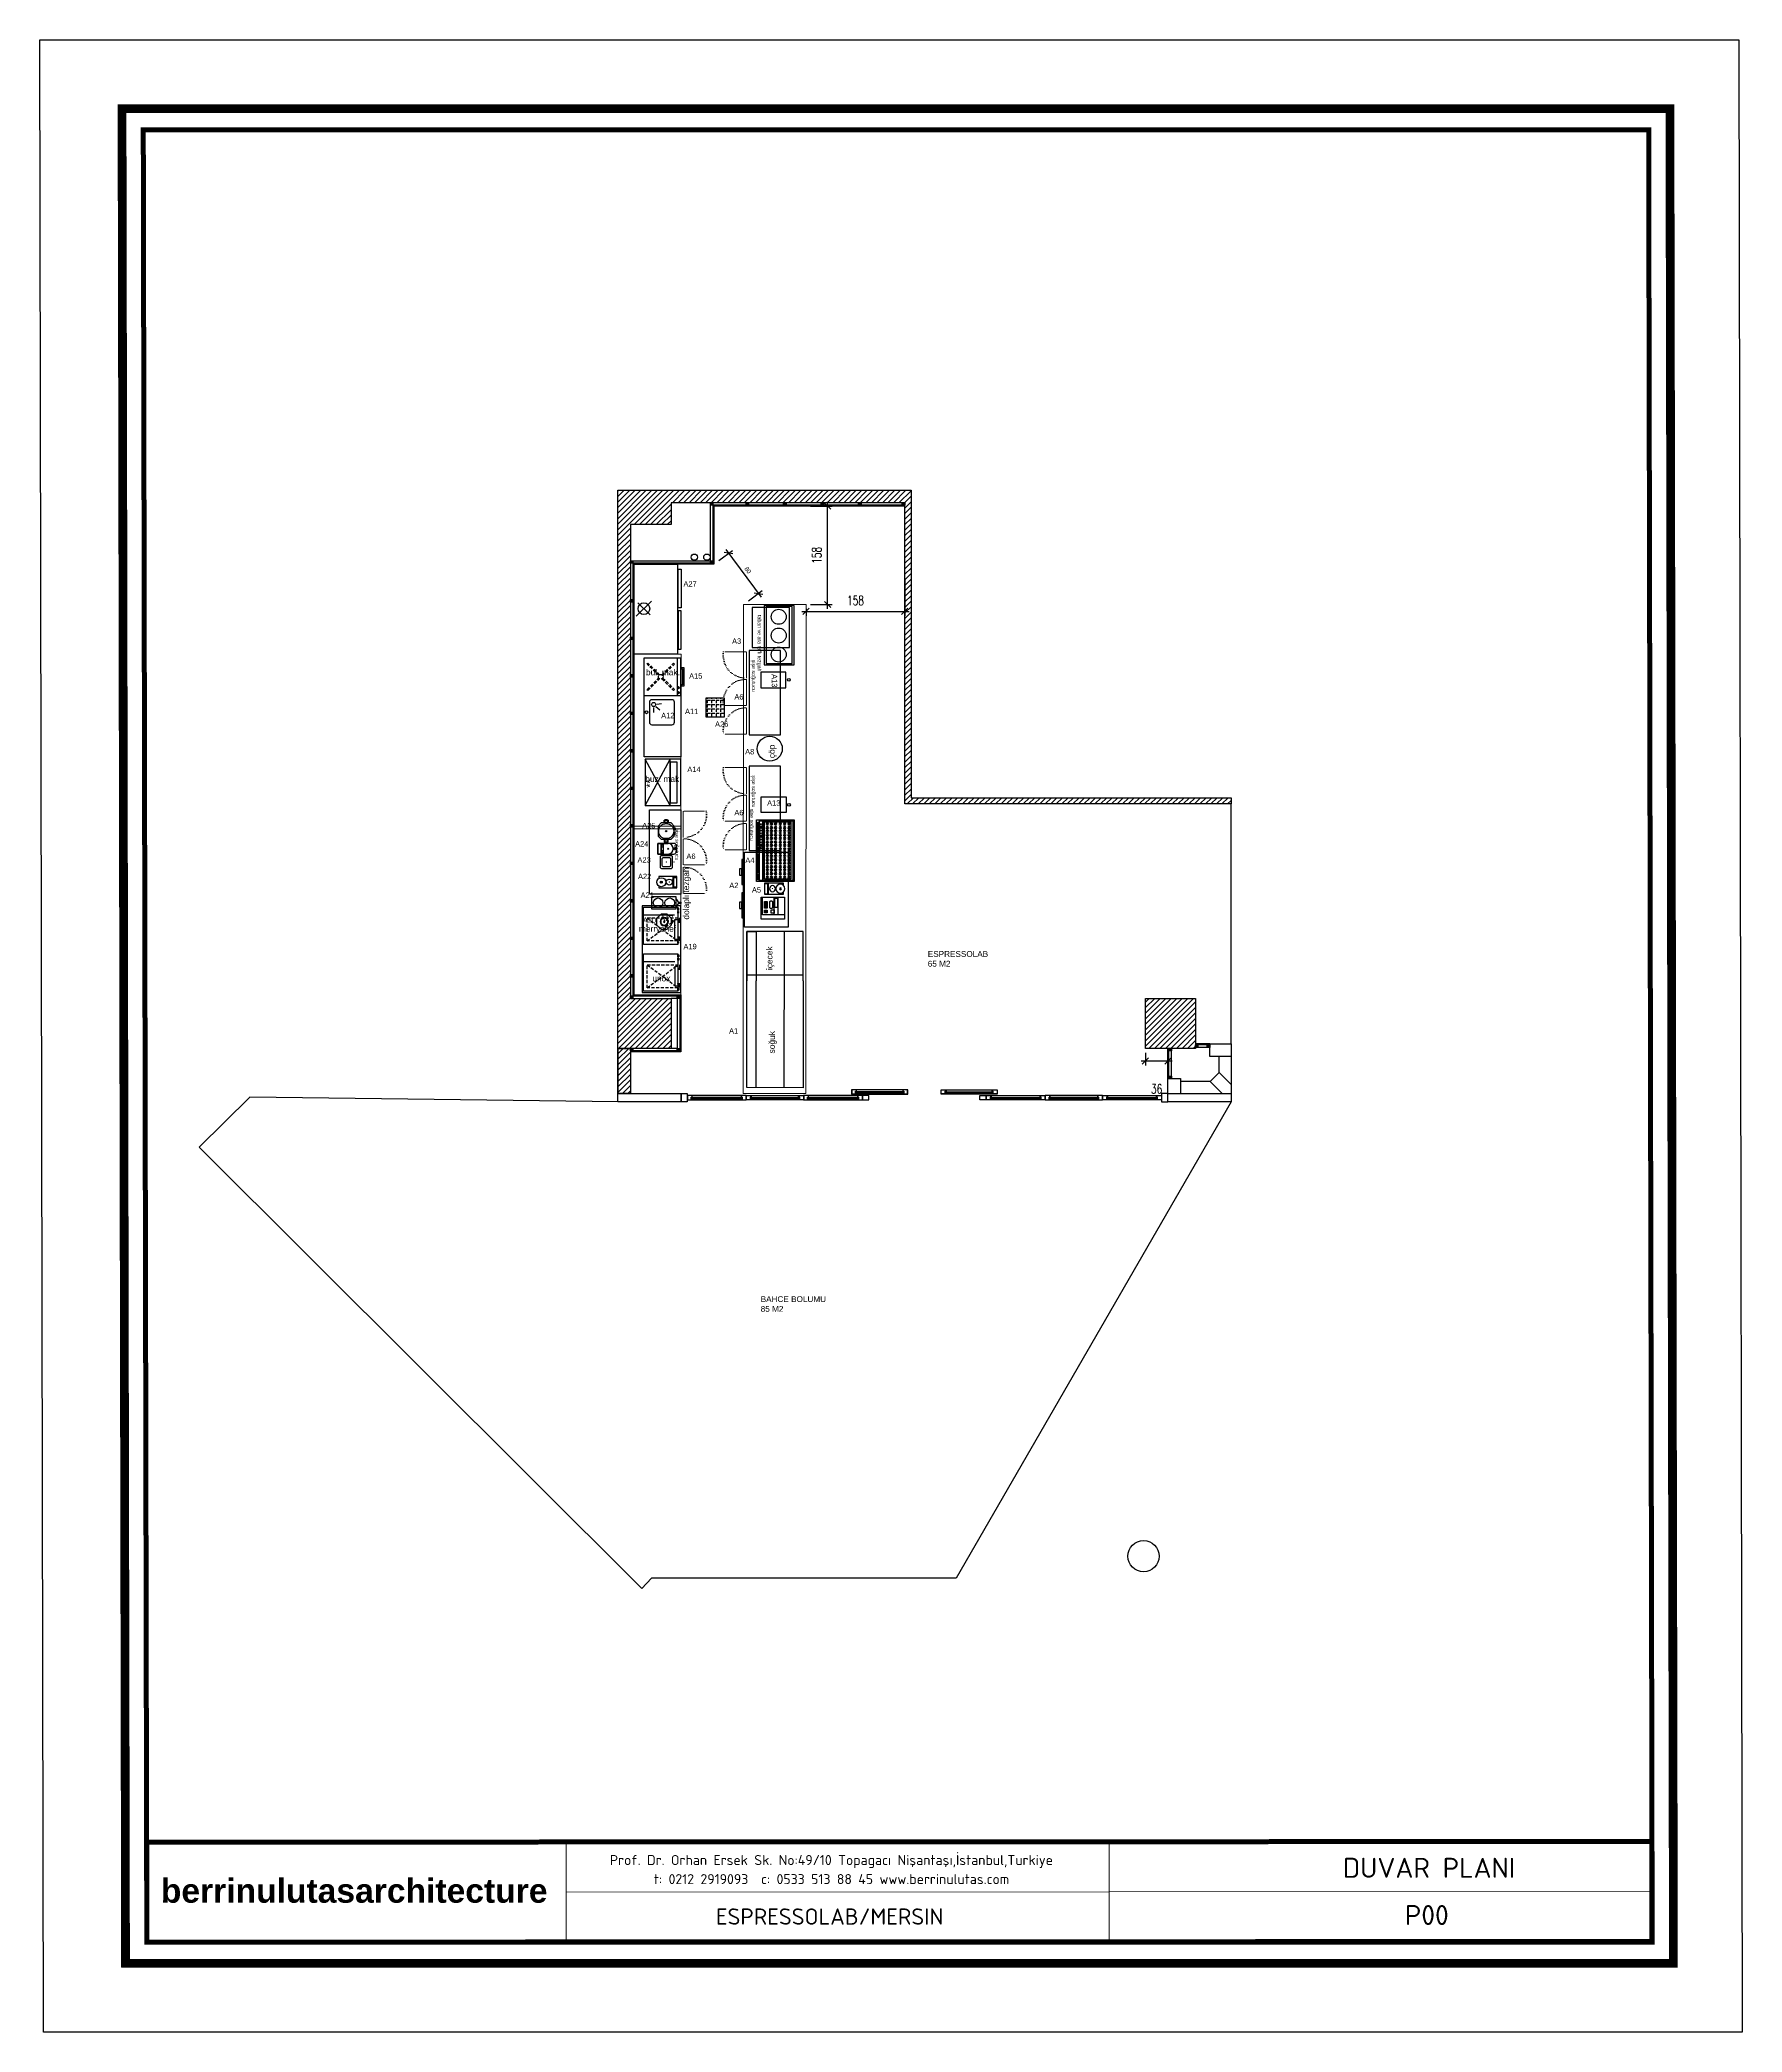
# Model space of a CAD drawing. Header units: centimetres. Extents: x 137745 to 146279, y 33619 to 36807.
# Drawn here: x 137745 to 140468, y 33619 to 36807 of the extents above; entities that cross this region are included whole.
import ezdxf
from ezdxf.enums import TextEntityAlignment as Align

# ---------------------------------------------------------------- set-up
doc = ezdxf.new("R2010")
doc.units = ezdxf.units.CM
doc.header["$LTSCALE"] = 10
doc.header["$MEASUREMENT"] = 0
doc.header["$PDMODE"] = 3
doc.header["$PDSIZE"] = 20
for name, pattern in [('DASHED', [0.75, 0.5, -0.25]), ('DOT', [0.25, 0, -0.25]), ('HIDDENX2', [0.75, 0.5, -0.25])]:
    doc.linetypes.add(name, pattern=pattern)
for name, color, linetype in [('-DWG_ANA', 7, 'Continuous'), ('002 Çizgi', 7, 'Continuous'), ('141125_RT1$0$xref_4_vitrin_kaplama$0$2DCAM', 4, 'Continuous'), ('141125_RT1$0$xref_4_vitrin_kaplama$0$2DKONST2', 253, 'Continuous'), ('2DCAM', 6, 'Continuous'), ('cephe profil', 9, 'Continuous'), ('CG TASARIM LOGO', 7, 'Continuous'), ('CIHAZ', 2, 'Continuous'), ('Kıtc-002 Çizgi', 7, 'Continuous'), ('Kıtc-006 Yazı 001', 1, 'Continuous'), ('LP-DIMENSION_INT_100', 51, 'Continuous'), ('S2000-002 Çizgi', 7, 'Continuous'), ('SD-YAZI', 233, 'Continuous'), ('zemin', 102, 'Continuous')]:
    doc.layers.add(name, color=color, linetype=linetype)
for name, color, linetype, lineweight in [('-DWG_DETAY1', 7, 'Continuous', 9), ('-DWG_DETAY4', 7, 'DOT', 18), ('ARK_AHŞAP', 45, 'Continuous', 15), ('Auto-Antet', 7, 'Continuous', 18)]:
    doc.layers.add(name, color=color, linetype=linetype, lineweight=lineweight)
doc.styles.add('BASLIK', font='')
doc.styles.add('GP_A_104_0.00_REV09$0$TRdimension', font='simplex.shx', dxfattribs={"width": 0.7})
doc.styles.get("Standard").update_dxf_attribs({"font": 'arial.ttf'})
doc.styles.add('style1', font='isocpeur.ttf', dxfattribs={"height": 20})
doc.styles.add('TAKSİM', font='GOTHIC.TTF', dxfattribs={"height": 7})
doc.styles.get('BASLIK').set_extended_font_data('Arial', bold=True)
doc.dimstyles.new('AR_DIM_100', dxfattribs={"dimtxt": 7, "dimasz": 10, "dimexe": 7.5, "dimexo": 10, "dimgap": 5, "dimtad": 1, "dimtoh": 1, "dimdec": 0, "dimrnd": 0.5, "dimzin": 12, "dimdsep": 46, "dimtxsty": 'TAKSİM', "dimblk": 'OBLIQUE', "dimcen": 0.09, "dimdle": 7.5, "dimclrd": 256, "dimclre": 256, "dimclrt": 7, "dimadec": 0, "dimazin": 0, "dimtfac": 1, "dimtdec": 0, "dimtix": 1, "dimtofl": 0, "dimtmove": 0, "dimatfit": 3, "dimldrblk": 'DOT', "dimfxl": 100, "dimfxlon": 1, "dimtolj": 1, "dimtzin": 0, "dimlwd": -1, "dimlwe": -1, "dimarcsym": 0})
doc.dimstyles.new('GP_A_104_0.00_REV09$0$tr-100', dxfattribs={"dimscale": 100, "dimtxt": 0.15, "dimasz": 0.1, "dimexe": 0.07, "dimexo": 0.07, "dimgap": 0.1, "dimtad": 1, "dimdec": 0, "dimrnd": 0.5, "dimzin": 0, "dimdsep": 46, "dimtxsty": 'GP_A_104_0.00_REV09$0$TRdimension', "dimblk": 'GP_A_104_0.00_REV09$0$_Oblique', "dimcen": 0.2, "dimdle": 0.07, "dimadec": 0, "dimazin": 0, "dimtfac": 1, "dimtdec": 0, "dimtmove": 2, "dimatfit": 3, "dimldrblk": 'GP_A_104_0.00_REV09$0$_Oblique', "dimfxl": 1, "dimtolj": 1, "dimtzin": 0, "dimarcsym": 0})
pattern_1 = [(45, (169.225, 0), (-4.41941738, 4.41941738), [])]

# ---------------------------------------------------------------- blocks, each defined once
blk = doc.blocks.new('GP_A_104_0.00_REV09$0$_Oblique')
at = {"color": 0, "linetype": 'ByBlock', "lineweight": -2}
blk.add_line((-0.5, -0.5), (0.5, 0.5), dxfattribs=at)
blk = doc.blocks.new('*D130')
at = {"layer": 'Defpoints', "color": 0, "transparency": 16777216}
for p in [(138970.7, 36060.6), (139005.2, 36060.6), (138970.7, 35903.3)]:
    blk.add_point(p, dxfattribs=at)
at = {"layer": 'LP-DIMENSION_INT_100', "color": 0, "lineweight": -2, "transparency": 16777216}
for p, q in [((138977.7, 36060.6), (139012.2, 36060.6)), ((139005.2, 35896.3), (139005.2, 36067.6)), ((138977.7, 35903.3), (139012.2, 35903.3))]:
    blk.add_line(p, q, dxfattribs=at)
at = {"layer": 'LP-DIMENSION_INT_100', "color": 0, "lineweight": -2, "transparency": 16777216, "xscale": 10, "yscale": 10, "zscale": 10}
for p, rotation in [((139005.2, 36060.6), 90), ((139005.2, 35903.3), 270)]:
    blk.add_blockref('GP_A_104_0.00_REV09$0$_Oblique', p, dxfattribs=dict(at, rotation=rotation))
at = {"layer": 'LP-DIMENSION_INT_100', "color": 0, "transparency": 16777216, "insert": (138987.7, 35982), "char_height": 15, "attachment_point": 5, "rotation": 90, "style": 'GP_A_104_0.00_REV09$0$TRdimension'}
blk.add_mtext('\\A1;158', dxfattribs=at)
blk = doc.blocks.new('*D17')
at = {"layer": 'Defpoints', "color": 0, "transparency": 16777216}
for p in [(139128.6, 35949.8), (138970.7, 35903.4), (139128.6, 35892.2)]:
    blk.add_point(p, dxfattribs=at)
at = {"layer": 'LP-DIMENSION_INT_100', "color": 0, "lineweight": -2, "transparency": 16777216}
for p, q in [((139128.6, 35942.8), (139128.6, 35885.2)), ((138970.7, 35896.4), (138970.7, 35885.2)), ((138963.7, 35892.2), (139135.6, 35892.2))]:
    blk.add_line(p, q, dxfattribs=at)
at = {"layer": 'LP-DIMENSION_INT_100', "color": 0, "lineweight": -2, "transparency": 16777216, "xscale": 10, "yscale": 10, "zscale": 10, "rotation": 180}
blk.add_blockref('GP_A_104_0.00_REV09$0$_Oblique', (138970.7, 35892.2), dxfattribs=at)
at = {"layer": 'LP-DIMENSION_INT_100', "color": 0, "lineweight": -2, "transparency": 16777216, "xscale": 10, "yscale": 10, "zscale": 10}
blk.add_blockref('GP_A_104_0.00_REV09$0$_Oblique', (139128.6, 35892.2), dxfattribs=at)
at = {"layer": 'LP-DIMENSION_INT_100', "color": 0, "transparency": 16777216, "insert": (139049.7, 35909.7), "char_height": 15, "attachment_point": 5, "style": 'GP_A_104_0.00_REV09$0$TRdimension'}
blk.add_mtext('\\A1;158', dxfattribs=at)
blk = doc.blocks.new('A$C3DDB3116')
at = {"layer": 'Kıtc-002 Çizgi'}
blk.add_lwpolyline([(0, 45.9), (20.5, 45.9), (20.5, 7.9), (0, 7.9), (0, 45.9)], dxfattribs=at)
blk.add_lwpolyline([(9.3, 3.7), (11.2, 3.7), (11.2, 0), (9.3, 0)], close=True, dxfattribs=at)
for centre in [(10.2, 36.1), (10.2, 17.5)]:
    blk.add_circle(centre, 7.7, dxfattribs=at)
blk.add_arc((10.2, 10.1), 6.37, 199.6345, 340.3655, dxfattribs=at)
blk = doc.blocks.new('A$C139E487F')
at = {"layer": '002 Çizgi'}
h = blk.add_hatch(color=256, dxfattribs=at)
edge = h.paths.add_edge_path()
edge.add_arc((18, 14.4), 1.06, 0, 360)
for points in [[(0.3, 11.1), (5, 11.1), (5, 17.7), (0.3, 17.7)], [(1.2, 12.1), (4, 12.1), (4, 16.7), (1.2, 16.7)], [(21.4, 1.4), (26, 1.4), (31, 6.4), (31, 22.4), (26, 27.4), (10, 27.4), (5, 22.4), (5, 6.4), (10, 1.4), (14.6, 1.4)], [(15.7, 1.4), (20.3, 1.4)], [(35.7, 11.1), (31, 11.1), (31, 17.7), (35.7, 17.7)], [(34.8, 12.1), (32, 12.1), (32, 16.7), (34.8, 16.7)]]:
    blk.add_lwpolyline(points, dxfattribs=at)
for radius in [12, 1.06]:
    blk.add_circle((18, 14.4), radius, dxfattribs=at)
for centre, radius, start, end in [((16, 14.4), 16, 168.1479, 191.8521), ((16, 14.4), 15, 171.2333, 188.7667), ((20, 14.4), 15, 351.2333, 8.7667), ((20, 14.4), 16, 348.1479, 11.8521)]:
    blk.add_arc(centre, radius, start, end, dxfattribs=at)
at = {"layer": 'Kıtc-002 Çizgi'}
for points in [[(12.7, 0.2), (15.3, 0.4), (15.3, 1), (12.7, 1.2)], [(23.3, 0.2), (20.7, 0.4), (20.7, 1), (23.3, 1.2)]]:
    blk.add_lwpolyline(points, close=True, dxfattribs=at)
for points in [[(14.6, 2.9), (14.6, 1.1)], [(14.6, 0), (15.7, 0), (15.7, 2.7)], [(14.6, 0.4), (14.6, 0)], [(21.4, 0), (20.3, 0), (20.3, 2.7)], [(21.4, 2.9), (21.4, 1.1)], [(21.4, 0.4), (21.4, 0)]]:
    blk.add_lwpolyline(points, dxfattribs=at)
blk = doc.blocks.new('A$C59BC7357')
at = {"layer": 'Kıtc-002 Çizgi'}
for p, q in [((15.1, 11.9), (15.1, 14.5)), ((15.7, 14.6), (15.7, 11.9))]:
    blk.add_line(p, q, dxfattribs=at)
for points in [[(1.1, 11.2), (0, 11.2), (0, 15.6), (1.1, 15.6)], [(2.2, 13), (1.1, 13), (1.1, 13.8), (2.2, 13.8)]]:
    blk.add_lwpolyline(points, close=True, dxfattribs=at)
blk.add_lwpolyline([(29, 18.9), (29, 7.8), (21.1, 0), (10, 0), (2.2, 7.8), (2.2, 18.9), (10, 26.8), (21.1, 26.8), (29, 18.9)], dxfattribs=at)
for radius in [7.38, 6.28, 1.37]:
    blk.add_circle((15.4, 13.2), radius, dxfattribs=at)
blk = doc.blocks.new('A$C0D0247C1')
at = {"layer": 'Kıtc-002 Çizgi'}
for points in [[(2, 0), (18, 0, 0.414214), (20, 2), (20, 18, 0.414214), (18, 20), (2, 20, 0.414214), (0, 18), (0, 2, 0.414214)], [(5, 3), (15, 3, 0.414214), (17, 5), (17, 15, 0.414214), (15, 17), (5, 17, 0.414214), (3, 15), (3, 5, 0.414214)]]:
    blk.add_lwpolyline(points, format="xyb", close=True, dxfattribs=at)
at = {"layer": 'Kıtc-002 Çizgi', "const_width": 1}
blk.add_lwpolyline([(9.5, 10.1, 1), (10.5, 10.1, 1)], format="xyb", close=True, dxfattribs=at)
blk.add_lwpolyline([(20, 10), (23.9, 10)], dxfattribs=at)
blk = doc.blocks.new('A$C64277205')
at = {"layer": '002 Çizgi'}
blk.add_lwpolyline([(4, 0), (13, 0, 0.414214), (17, 4), (17, 29.5), (0, 29.5), (0, 4, 0.414214)], format="xyb", close=True, dxfattribs=at)
for points in [[(0, 29.5), (17, 29.5), (17, 24.9), (0, 24.9)], [(1.1, 23.9), (15.9, 23.9), (15.9, 20.9), (1.1, 20.9)], [(5.1, 23.6), (11.4, 23.6), (11.4, 21.2), (5.1, 21.2)]]:
    blk.add_lwpolyline(points, close=True, dxfattribs=at)
for points in [[(17, 13.1), (17, 24.9), (0, 24.9), (0, 13.1)], [(17, 13.1), (17, 24.9), (17, 24.9), (17, 13.1)]]:
    blk.add_lwpolyline(points, dxfattribs=at)
for centre, radius in [((3, 23.2), 0.33), ((3, 21.6), 0.33), ((8.5, 13.1), 0.901), ((13.6, 23.2), 0.33), ((13.6, 21.6), 0.33)]:
    blk.add_circle(centre, radius, dxfattribs=at)
blk.add_arc((8.5, 13.7), 8.52, 183.4714, 356.5286, dxfattribs=at)
at = {"layer": 'Kıtc-002 Çizgi', "const_width": 0.5}
blk.add_lwpolyline([(7.6, 1.3), (7, 0.3)], dxfattribs=at)
at = {"layer": 'Kıtc-002 Çizgi'}
for radius in [1.98, 1.24]:
    blk.add_circle((8.7, 3), radius, dxfattribs=at)
blk = doc.blocks.new('A$C37970E4B')
at = {"layer": 'Kıtc-002 Çizgi', "linetype": 'DASHED'}
for p, q in [((5.4, 52.6), (42.2, 3.5)), ((42.2, 52.6), (5.4, 3.5))]:
    blk.add_line(p, q, dxfattribs=at)
at = {"layer": 'Kıtc-002 Çizgi', "linetype": 'HIDDENX2', "ltscale": 10}
blk.add_line((47.4, 58.5), (47.4, 3.5), dxfattribs=at)
at = {"layer": 'Kıtc-002 Çizgi'}
for points in [[(0, 58.5), (59.5, 58.5), (59.5, 3.5), (0, 3.5)], [(1.7, 3.5), (4.7, 3.5), (4.7, 2.1), (1.7, 2.1)], [(49.7, 3.5), (52.8, 3.5), (52.8, 2.1), (49.7, 2.1)], [(54.9, 3.5), (58, 3.5), (58, 2.1), (54.9, 2.1)]]:
    blk.add_lwpolyline(points, close=True, dxfattribs=at)
at = {"layer": 'Kıtc-002 Çizgi', "linetype": 'DASHED'}
blk.add_lwpolyline([(5.4, 52.6), (42.2, 52.6), (42.2, 3.5), (5.4, 3.5)], close=True, dxfattribs=at)
at = {"layer": 'Kıtc-002 Çizgi'}
for points in [[(11.3, 0), (6.1, 0), (6.2, 1), (11.3, 1)], [(11.3, 1), (11.3, 3.5), (12.3, 3.5), (12.3, 0), (11.3, 0)], [(36.3, 1), (36.3, 3.5), (35.3, 3.5), (35.3, 0), (36.3, 0)], [(36.3, 0), (41.5, 0), (41.5, 1), (36.3, 1)]]:
    blk.add_lwpolyline(points, dxfattribs=at)
at = {"layer": 'Kıtc-002 Çizgi', "linetype": 'HIDDENX2', "ltscale": 10}
blk.add_lwpolyline([(7.8, 8.2), (39.8, 8.2), (39.8, 3.5), (7.8, 3.5)], close=True, dxfattribs=at)
blk = doc.blocks.new('A$C1C4536AD')
at = {"layer": 'Kıtc-002 Çizgi'}
for points in [[(0, 29), (0, 0), (18.5, 0)], [(3.4, 29), (0, 29), (0, 26.8)], [(0, 5.8), (18.5, 5.8)], [(1.3, 0), (1.3, 4.8), (17, 4.8), (17, 0)], [(7.8, 24.8), (10.9, 24.9)], [(18.5, 26.9), (18.5, 29), (15.2, 29)], [(18.5, 0), (18.5, 29)]]:
    blk.add_lwpolyline(points, dxfattribs=at)
blk.add_lwpolyline([(0.3, 5.2), (1.3, 5.2), (1.3, 5.8), (0.3, 5.8)], close=True, dxfattribs=at)
at = {"layer": 'Kıtc-002 Çizgi', "const_width": 1}
blk.add_lwpolyline([(9.2, 12, 1), (10.2, 12, 1)], format="xyb", close=True, dxfattribs=at)
at = {"layer": 'Kıtc-002 Çizgi'}
for centre, radius in [((9.3, 24.9), 7.2), ((9.4, 12.2), 4.82), ((9.3, 24.9), 1.6)]:
    blk.add_circle(centre, radius, dxfattribs=at)
blk = doc.blocks.new('A$C72A034B9')
at = {"layer": 'Kıtc-002 Çizgi'}
for p, q in [((11.7, 32.8, 0), (19.5, 33.9, 0)), ((6.5, 27.3, 0), (6.5, 19.4, 0)), ((10.4, 29, 0), (16.5, 23.9, 0))]:
    blk.add_line(p, q, dxfattribs=at)
at = {"layer": 'Kıtc-002 Çizgi', "elevation": 0}
blk.add_lwpolyline([(4, 0), (36, 0, 0.414214), (40, 4), (40, 36, 0.414214), (36, 40), (4, 40, 0.414214), (0, 36), (0, 4, 0.414214)], format="xyb", close=True, dxfattribs=at)
at = {"layer": 'Kıtc-002 Çizgi'}
blk.add_circle((6.7, 32.3, 0), 3.19, dxfattribs=at)
blk = doc.blocks.new('A$C521B02A0')
at = {"layer": 'S2000-002 Çizgi'}
blk.add_line((6.6, 10), (10.6, 10), dxfattribs=at)
for points in [[(0, 64), (0, 10), (60, 10), (60, 64)], [(0, 64), (0, 5), (60, 5), (60, 64)], [(3, 10), (6.6, 10), (6.6, 8.5), (3, 8.5)], [(4, 8.5), (5.4, 8.5), (5.4, 7.1), (4, 7.1)], [(10.6, 10), (14.3, 10), (14.3, 8.5), (10.6, 8.5)], [(11.6, 8.5), (13.1, 8.5), (13.1, 7.1), (11.6, 7.1)], [(45, 0), (15, 0), (15, 5), (45, 5)], [(43, 2), (17, 2), (17, 5), (43, 5)]]:
    blk.add_lwpolyline(points, close=True, dxfattribs=at)
at = {"layer": 'S2000-002 Çizgi', "linetype": 'DASHED'}
for points in [[(8.1, 57.4), (9.5, 58.8)], [(8.1, 57.4), (26.8, 38.7)], [(26.7, 35.1), (8.1, 16.4)], [(9.5, 58.8), (28.2, 40.1)], [(28.1, 33.6), (9.5, 15)], [(31.8, 33.7), (50.5, 15)], [(31.9, 40.2), (50.5, 58.8)], [(33.2, 35.2), (51.9, 16.4)], [(33.3, 38.8), (51.9, 57.4)], [(50.5, 58.8), (51.9, 57.4)], [(9.5, 15), (8.1, 16.4)], [(50.5, 15), (51.9, 16.4)]]:
    blk.add_lwpolyline(points, dxfattribs=at)
blk.add_circle((30, 36.9), 3.63, dxfattribs=at)
blk = doc.blocks.new('A$C290C7E64')
at = {"layer": 'Kıtc-002 Çizgi'}
for points in [[(0, 0), (35, 0), (35, 37), (0, 37)], [(7, 2), (35, 2), (35, 37), (7, 37)], [(9.6, 16), (14.7, 16), (14.7, 20.6), (9.6, 20.6)], [(10.3, 8.2), (11.3, 8.2), (11.3, 9.2), (10.3, 9.2)], [(10.3, 7.2), (11.3, 7.2), (11.3, 8.2), (10.3, 8.2)], [(10.3, 6.2), (11.3, 6.2), (11.3, 7.2), (10.3, 7.2)], [(10.3, 5.2), (11.3, 5.2), (11.3, 6.2), (10.3, 6.2)], [(11.3, 8.2), (12.3, 8.2), (12.3, 9.2), (11.3, 9.2)], [(11.3, 7.2), (12.3, 7.2), (12.3, 8.2), (11.3, 8.2)], [(11.3, 6.2), (12.3, 6.2), (12.3, 7.2), (11.3, 7.2)], [(11.3, 5.2), (12.3, 5.2), (12.3, 6.2), (11.3, 6.2)], [(12.3, 8.2), (13.3, 8.2), (13.3, 9.2), (12.3, 9.2)], [(12.3, 7.2), (13.3, 7.2), (13.3, 8.2), (12.3, 8.2)], [(12.3, 6.2), (13.3, 6.2), (13.3, 7.2), (12.3, 7.2)], [(12.3, 5.2), (13.3, 5.2), (13.3, 6.2), (12.3, 6.2)], [(13.3, 8.2), (14.3, 8.2), (14.3, 9.2), (13.3, 9.2)], [(13.3, 7.2), (14.3, 7.2), (14.3, 8.2), (13.3, 8.2)], [(13.3, 6.2), (14.3, 6.2), (14.3, 7.2), (13.3, 7.2)], [(13.3, 5.2), (14.3, 5.2), (14.3, 6.2), (13.3, 6.2)], [(17.4, 8.2), (18.4, 8.2), (18.4, 9.2), (17.4, 9.2)], [(17.4, 7.2), (18.4, 7.2), (18.4, 8.2), (17.4, 8.2)], [(17.4, 6.2), (18.4, 6.2), (18.4, 7.2), (17.4, 7.2)], [(17.4, 5.2), (18.4, 5.2), (18.4, 6.2), (17.4, 6.2)], [(18.4, 8.2), (19.4, 8.2), (19.4, 9.2), (18.4, 9.2)], [(18.4, 7.2), (19.4, 7.2), (19.4, 8.2), (18.4, 8.2)], [(18.4, 6.2), (19.4, 6.2), (19.4, 7.2), (18.4, 7.2)], [(18.4, 5.2), (19.4, 5.2), (19.4, 6.2), (18.4, 6.2)], [(18.6, 21.8), (33.8, 21.8), (33.8, 26), (18.6, 26)], [(19.4, 8.2), (20.4, 8.2), (20.4, 9.2), (19.4, 9.2)], [(19.4, 7.2), (20.4, 7.2), (20.4, 8.2), (19.4, 8.2)], [(19.4, 6.2), (20.4, 6.2), (20.4, 7.2), (19.4, 7.2)], [(19.4, 5.2), (20.4, 5.2), (20.4, 6.2), (19.4, 6.2)], [(20.4, 8.2), (21.4, 8.2), (21.4, 9.2), (20.4, 9.2)], [(20.4, 7.2), (21.4, 7.2), (21.4, 8.2), (20.4, 8.2)], [(20.4, 6.2), (21.4, 6.2), (21.4, 7.2), (20.4, 7.2)], [(20.4, 5.2), (21.4, 5.2), (21.4, 6.2), (20.4, 6.2)], [(21.4, 8.2), (22.4, 8.2), (22.4, 9.2), (21.4, 9.2)], [(21.4, 7.2), (22.4, 7.2), (22.4, 8.2), (21.4, 8.2)], [(21.4, 6.2), (22.4, 6.2), (22.4, 7.2), (21.4, 7.2)], [(21.4, 5.2), (22.4, 5.2), (22.4, 6.2), (21.4, 6.2)], [(22.4, 8.2), (23.4, 8.2), (23.4, 9.2), (22.4, 9.2)], [(22.4, 7.2), (23.4, 7.2), (23.4, 8.2), (22.4, 8.2)], [(22.4, 6.2), (23.4, 6.2), (23.4, 7.2), (22.4, 7.2)], [(22.4, 5.2), (23.4, 5.2), (23.4, 6.2), (22.4, 6.2)], [(23.4, 8.2), (24.4, 8.2), (24.4, 9.2), (23.4, 9.2)], [(23.4, 7.2), (24.4, 7.2), (24.4, 8.2), (23.4, 8.2)], [(23.4, 6.2), (24.4, 6.2), (24.4, 7.2), (23.4, 7.2)], [(23.4, 5.2), (24.4, 5.2), (24.4, 6.2), (23.4, 6.2)], [(24.4, 8.2), (25.4, 8.2), (25.4, 9.2), (24.4, 9.2)], [(24.4, 7.2), (25.4, 7.2), (25.4, 8.2), (24.4, 8.2)], [(24.4, 6.2), (25.4, 6.2), (25.4, 7.2), (24.4, 7.2)], [(24.4, 5.2), (25.4, 5.2), (25.4, 6.2), (24.4, 6.2)], [(25.4, 8.2), (26.4, 8.2), (26.4, 9.2), (25.4, 9.2)], [(25.4, 7.2), (26.4, 7.2), (26.4, 8.2), (25.4, 8.2)], [(25.4, 6.2), (26.4, 6.2), (26.4, 7.2), (25.4, 7.2)], [(25.4, 5.2), (26.4, 5.2), (26.4, 6.2), (25.4, 6.2)], [(26.4, 8.2), (27.4, 8.2), (27.4, 9.2), (26.4, 9.2)], [(26.4, 7.2), (27.4, 7.2), (27.4, 8.2), (26.4, 8.2)], [(26.4, 6.2), (27.4, 6.2), (27.4, 7.2), (26.4, 7.2)], [(26.4, 5.2), (27.4, 5.2), (27.4, 6.2), (26.4, 6.2)], [(27.4, 8.2), (28.4, 8.2), (28.4, 9.2), (27.4, 9.2)], [(27.4, 7.2), (28.4, 7.2), (28.4, 8.2), (27.4, 8.2)], [(27.4, 6.2), (28.4, 6.2), (28.4, 7.2), (27.4, 7.2)], [(27.4, 5.2), (28.4, 5.2), (28.4, 6.2), (27.4, 6.2)]]:
    blk.add_lwpolyline(points, close=True, dxfattribs=at)
for points in [[(7, 27.2), (35, 27.2)], [(7, 20.6), (35, 20.6)]]:
    blk.add_lwpolyline(points, dxfattribs=at)
blk.add_lwpolyline([(18.7, 13.6), (27.6, 13.6, 0.414214), (29.1, 15.1), (29.1, 16.4, 0.414214), (27.6, 17.9), (18.7, 17.9, 0.414214), (17.2, 16.4), (17.2, 15.1, 0.414214)], format="xyb", close=True, dxfattribs=at)
blk = doc.blocks.new('A$C30F503A4')
at = {"layer": 'Kıtc-002 Çizgi'}
for p, q in [((56, 6.3), (60.4, 8.2)), ((70.4, 6.3), (74.7, 8.2)), ((84.8, 6.3), (89.1, 8.2))]:
    blk.add_line(p, q, dxfattribs=at)
for points in [[(0, 0), (99, 0), (99, 60), (0, 60)], [(2, 10), (97, 10), (97, 58), (2, 58)], [(4, 55), (4, 13), (95.5, 13), (95.5, 55)], [(2, 5), (97, 5), (97, 10), (2, 10)], [(53.8, 6.1), (52.6, 6.1), (52.6, 8.2), (53.8, 8.2)], [(56, 6.3), (60.4, 6.3), (60.4, 8.2), (56, 8.2)], [(62.7, 6.1), (63.8, 6.1), (63.8, 8.2), (62.7, 8.2)], [(68.1, 6.1), (67, 6.1), (67, 8.2), (68.1, 8.2)], [(70.4, 6.3), (74.7, 6.3), (74.7, 8.2), (70.4, 8.2)], [(77, 6.1), (78.2, 6.1), (78.2, 8.2), (77, 8.2)], [(82.5, 6.1), (81.3, 6.1), (81.3, 8.2), (82.5, 8.2)], [(84.8, 6.3), (89.1, 6.3), (89.1, 8.2), (84.8, 8.2)], [(91.4, 6.1), (92.6, 6.1), (92.6, 8.2), (91.4, 8.2)]]:
    blk.add_lwpolyline(points, close=True, dxfattribs=at)
for points, const_width in [([(5.9, 50.3), (5.4, 49.4)], 0.5), ([(5.9, 43.4), (5.4, 42.5)], 0.5), ([(5.9, 36.5), (5.4, 35.6)], 0.5), ([(11.9, 50.3), (11.3, 49.4)], 0.5), ([(11.9, 43.4), (11.3, 42.5)], 0.5), ([(11.9, 36.5), (11.3, 35.6)], 0.5), ([(17.3, 50.3), (16.7, 49.4)], 0.5), ([(17.3, 43.4), (16.7, 42.5)], 0.5), ([(17.3, 36.5), (16.7, 35.6)], 0.5), ([(22.8, 50.3), (22.2, 49.4)], 0.5), ([(22.8, 43.4), (22.2, 42.5)], 0.5), ([(22.8, 36.5), (22.2, 35.6)], 0.5), ([(28.7, 50.3), (28.1, 49.4)], 0.5), ([(28.7, 43.4), (28.1, 42.5)], 0.5), ([(28.7, 36.5), (28.1, 35.6)], 0.5), ([(34.1, 50.3), (33.6, 49.4)], 0.5), ([(34.1, 43.4), (33.6, 42.5)], 0.5), ([(34.1, 36.5), (33.6, 35.6)], 0.5), ([(39.6, 50.3), (39, 49.4)], 0.5), ([(39.6, 43.4), (39, 42.5)], 0.5), ([(39.6, 36.5), (39, 35.6)], 0.5), ([(45.5, 50.3), (44.9, 49.4)], 0.5), ([(45.5, 43.4), (44.9, 42.5)], 0.5), ([(45.5, 36.5), (44.9, 35.6)], 0.5), ([(51, 50.3), (50.4, 49.4)], 0.5), ([(51, 43.4), (50.4, 42.5)], 0.5), ([(51, 36.5), (50.4, 35.6)], 0.5), ([(56.9, 50.3), (56.3, 49.4)], 0.5), ([(56.9, 43.4), (56.3, 42.5)], 0.5), ([(56.9, 36.5), (56.3, 35.6)], 0.5), ([(62.4, 50.3), (61.8, 49.4)], 0.5), ([(62.4, 43.4), (61.8, 42.5)], 0.5), ([(62.4, 36.5), (61.8, 35.6)], 0.5), ([(68.3, 50.3), (67.7, 49.4)], 0.5), ([(68.3, 43.4), (67.7, 42.5)], 0.5), ([(68.3, 36.5), (67.7, 35.6)], 0.5), ([(73.7, 50.3), (73.2, 49.4)], 0.5), ([(73.7, 43.4), (73.2, 42.5)], 0.5), ([(73.7, 36.5), (73.2, 35.6)], 0.5), ([(79.7, 50.3), (79.1, 49.4)], 0.5), ([(79.7, 43.4), (79.1, 42.5)], 0.5), ([(79.7, 36.5), (79.1, 35.6)], 0.5), ([(85.1, 50.3), (84.5, 49.4)], 0.5), ([(85.1, 43.4), (84.5, 42.5)], 0.5), ([(85.1, 36.5), (84.5, 35.6)], 0.5), ([(91.1, 50.3), (90.5, 49.4)], 0.5), ([(91.1, 43.4), (90.5, 42.5)], 0.5), ([(91.1, 36.5), (90.5, 35.6)], 0.5), ([(5.9, 28.7), (5.4, 27.8)], 0.5), ([(5.9, 22.1), (5.4, 21.2)], 0.5), ([(5.9, 15.5), (5.4, 14.6)], 0.5), ([(11.9, 28.7), (11.3, 27.8)], 0.5), ([(11.9, 22.1), (11.3, 21.2)], 0.5), ([(11.9, 15.5), (11.3, 14.6)], 0.5), ([(17.3, 28.7), (16.7, 27.8)], 0.5), ([(17.3, 22.1), (16.7, 21.2)], 0.5), ([(17.3, 15.5), (16.7, 14.6)], 0.5), ([(22.8, 28.7), (22.2, 27.8)], 0.5), ([(22.8, 22.1), (22.2, 21.2)], 0.5), ([(22.8, 15.5), (22.2, 14.6)], 0.5), ([(28.7, 28.7), (28.1, 27.8)], 0.5), ([(28.7, 22.1), (28.1, 21.2)], 0.5), ([(28.7, 15.5), (28.1, 14.6)], 0.5), ([(34.1, 28.7), (33.6, 27.8)], 0.5), ([(34.1, 22.1), (33.6, 21.2)], 0.5), ([(34.1, 15.5), (33.6, 14.6)], 0.5), ([(39.6, 28.7), (39, 27.8)], 0.5), ([(39.6, 22.1), (39, 21.2)], 0.5), ([(39.6, 15.5), (39, 14.6)], 0.5), ([(45.5, 28.7), (44.9, 27.8)], 0.5), ([(45.5, 22.1), (44.9, 21.2)], 0.5), ([(45.5, 15.5), (44.9, 14.6)], 0.5), ([(51, 28.7), (50.4, 27.8)], 0.5), ([(51, 22.1), (50.4, 21.2)], 0.5), ([(51, 15.5), (50.4, 14.6)], 0.5), ([(53.8, 7.5), (52.6, 7.5)], 0.5), ([(56.9, 28.7), (56.3, 27.8)], 0.5), ([(56.9, 22.1), (56.3, 21.2)], 0.5), ([(56.9, 15.5), (56.3, 14.6)], 0.5), ([(58.2, 5), (58.2, 1.5)], 1), ([(62.4, 28.7), (61.8, 27.8)], 0.5), ([(62.4, 22.1), (61.8, 21.2)], 0.5), ([(62.4, 15.5), (61.8, 14.6)], 0.5), ([(62.7, 7.5), (63.8, 7.5)], 0.5), ([(68.1, 7.5), (67, 7.5)], 0.5), ([(68.3, 28.7), (67.7, 27.8)], 0.5), ([(68.3, 22.1), (67.7, 21.2)], 0.5), ([(68.3, 15.5), (67.7, 14.6)], 0.5), ([(72.6, 5), (72.6, 1.5)], 1), ([(73.7, 28.7), (73.2, 27.8)], 0.5), ([(73.7, 22.1), (73.2, 21.2)], 0.5), ([(73.7, 15.5), (73.2, 14.6)], 0.5), ([(77, 7.5), (78.2, 7.5)], 0.5), ([(79.7, 28.7), (79.1, 27.8)], 0.5), ([(79.7, 22.1), (79.1, 21.2)], 0.5), ([(79.7, 15.5), (79.1, 14.6)], 0.5), ([(82.5, 7.5), (81.3, 7.5)], 0.5), ([(85.1, 28.7), (84.5, 27.8)], 0.5), ([(85.1, 22.1), (84.5, 21.2)], 0.5), ([(85.1, 15.5), (84.5, 14.6)], 0.5), ([(87, 5), (87, 1.5)], 1), ([(91.1, 28.7), (90.5, 27.8)], 0.5), ([(91.1, 22.1), (90.5, 21.2)], 0.5), ([(91.1, 15.5), (90.5, 14.6)], 0.5), ([(91.4, 7.5), (92.6, 7.5)], 0.5)]:
    blk.add_lwpolyline(points, dxfattribs=dict(at, const_width=const_width))
for points in [[(3.5, 1.8), (3.5, 5)], [(5.2, 5), (5.2, 1.8)], [(6.6, 1.8), (6.6, 5)], [(8.2, 5), (8.2, 1.8)], [(9.7, 1.8), (9.7, 5)], [(11.3, 5), (11.3, 1.8)], [(11.3, 5), (11.3, 1.8)], [(12.7, 1.8), (12.7, 5)], [(14.4, 5), (14.4, 1.8)], [(15.8, 1.8), (15.8, 5)], [(17.5, 5), (17.5, 1.8)], [(18.9, 1.8), (18.9, 5)], [(20.6, 5), (20.6, 1.8)], [(20.6, 5), (20.6, 1.8)], [(22, 1.8), (22, 5)], [(23.7, 5), (23.7, 1.8)], [(25.1, 1.8), (25.1, 5)], [(26.7, 5), (26.7, 1.8)], [(28.2, 1.8), (28.2, 5)], [(29.8, 5), (29.8, 1.8)], [(29.8, 5), (29.8, 1.8)], [(31.2, 1.8), (31.2, 5)], [(32.9, 5), (32.9, 1.8)], [(34.3, 1.8), (34.3, 5)], [(36, 5), (36, 1.8)], [(37.4, 1.8), (37.4, 5)], [(39.1, 5), (39.1, 1.8)], [(39.1, 5), (39.1, 1.8)], [(40.5, 1.8), (40.5, 5)], [(42.2, 5), (42.2, 1.8)], [(43.6, 1.8), (43.6, 5)], [(45.3, 5), (45.3, 1.8)], [(46.7, 1.8), (46.7, 5)], [(48.3, 5), (48.3, 1.8)], [(48.3, 5), (48.3, 1.8)], [(49.7, 1.8), (49.7, 5)], [(51.4, 5), (51.4, 1.8)], [(52.8, 1.8), (52.8, 5)], [(54.5, 5), (54.5, 1.8)], [(55.9, 1.8), (55.9, 5)], [(57.6, 5), (57.6, 1.8)], [(58.2, 5), (58.2, 1.8)], [(58.6, 5), (58.6, 1.8)], [(59, 1.8), (59, 5)], [(60.7, 5), (60.7, 1.8)], [(62.1, 1.8), (62.1, 5)], [(63.8, 5), (63.8, 1.8)], [(65.2, 1.8), (65.2, 5)], [(66.8, 5), (66.8, 1.8)], [(68.2, 1.8), (68.2, 5)], [(69.9, 5), (69.9, 1.8)], [(71.3, 1.8), (71.3, 5)], [(72.5, 5), (72.5, 1.8)], [(73, 5), (73, 1.8)], [(74.4, 1.8), (74.4, 5)], [(76.1, 5), (76.1, 1.8)], [(77.5, 1.8), (77.5, 5)], [(79.2, 5), (79.2, 1.8)], [(80.6, 1.8), (80.6, 5)], [(82.3, 5), (82.3, 1.8)], [(83.7, 1.8), (83.7, 5)], [(85.3, 5), (85.3, 1.8)], [(86.7, 1.8), (86.7, 5)], [(86.9, 5), (86.9, 1.8)], [(88.4, 5), (88.4, 1.8)], [(89.8, 1.8), (89.8, 5)], [(91.5, 5), (91.5, 1.8)], [(92.9, 1.8), (92.9, 5)], [(94.6, 5), (94.6, 1.8)]]:
    blk.add_lwpolyline(points, dxfattribs=at)
for centre, radius in [((7, 52.1), 1.98), ((7, 45.2), 1.98), ((7, 38.2), 1.98), ((7, 30.5), 1.98), ((7, 52.1), 1.24), ((7, 45.2), 1.24), ((7, 38.2), 1.24), ((12.9, 52.1), 1.98), ((12.9, 45.2), 1.98), ((12.9, 38.2), 1.98), ((12.9, 30.5), 1.98), ((12.9, 52.1), 1.24), ((12.9, 45.2), 1.24), ((12.9, 38.2), 1.24), ((18.4, 52.1), 1.98), ((18.4, 45.2), 1.98), ((18.4, 38.2), 1.98), ((18.4, 30.5), 1.98), ((18.4, 52.1), 1.24), ((18.4, 45.2), 1.24), ((18.4, 38.2), 1.24), ((23.8, 52.1), 1.98), ((23.8, 45.2), 1.98), ((23.8, 38.2), 1.98), ((23.8, 30.5), 1.98), ((23.8, 52.1), 1.24), ((23.8, 45.2), 1.24), ((23.8, 38.2), 1.24), ((29.8, 52.1), 1.98), ((29.8, 45.2), 1.98), ((29.8, 38.2), 1.98), ((29.8, 30.5), 1.98), ((29.8, 52.1), 1.24), ((29.8, 45.2), 1.24), ((29.8, 38.2), 1.24), ((35.2, 52.1), 1.98), ((35.2, 45.2), 1.98), ((35.2, 38.2), 1.98), ((35.2, 30.5), 1.98), ((35.2, 52.1), 1.24), ((35.2, 45.2), 1.24), ((35.2, 38.2), 1.24), ((40.7, 52.1), 1.98), ((40.7, 45.2), 1.98), ((40.7, 38.2), 1.98), ((40.7, 30.5), 1.98), ((40.7, 52.1), 1.24), ((40.7, 45.2), 1.24), ((40.7, 38.2), 1.24), ((46.6, 52.1), 1.98), ((46.6, 45.2), 1.98), ((46.6, 38.2), 1.98), ((46.6, 30.5), 1.98), ((46.6, 52.1), 1.24), ((46.6, 45.2), 1.24), ((46.6, 38.2), 1.24), ((52, 52.1), 1.98), ((52, 45.2), 1.98), ((52, 38.2), 1.98), ((52, 30.5), 1.98), ((52, 52.1), 1.24), ((52, 45.2), 1.24), ((52, 38.2), 1.24), ((58, 52.1), 1.98), ((58, 45.2), 1.98), ((58, 38.2), 1.98), ((58, 30.5), 1.98), ((58, 52.1), 1.24), ((58, 45.2), 1.24), ((58, 38.2), 1.24), ((63.4, 52.1), 1.98), ((63.4, 45.2), 1.98), ((63.4, 38.2), 1.98), ((63.4, 30.5), 1.98), ((63.4, 52.1), 1.24), ((63.4, 45.2), 1.24), ((63.4, 38.2), 1.24), ((69.4, 52.1), 1.98), ((69.4, 45.2), 1.98), ((69.4, 38.2), 1.98), ((69.4, 30.5), 1.98), ((69.4, 52.1), 1.24), ((69.4, 45.2), 1.24), ((69.4, 38.2), 1.24), ((74.8, 52.1), 1.98), ((74.8, 45.2), 1.98), ((74.8, 38.2), 1.98), ((74.8, 30.5), 1.98), ((74.8, 52.1), 1.24), ((74.8, 45.2), 1.24), ((74.8, 38.2), 1.24), ((80.7, 52.1), 1.98), ((80.7, 45.2), 1.98), ((80.7, 38.2), 1.98), ((80.7, 30.5), 1.98), ((80.7, 52.1), 1.24), ((80.7, 45.2), 1.24), ((80.7, 38.2), 1.24), ((86.2, 52.1), 1.98), ((86.2, 45.2), 1.98), ((86.2, 38.2), 1.98), ((86.2, 30.5), 1.98), ((86.2, 52.1), 1.24), ((86.2, 45.2), 1.24), ((86.2, 38.2), 1.24), ((92.1, 52.1), 1.98), ((92.1, 45.2), 1.98), ((92.1, 38.2), 1.98), ((92.1, 30.5), 1.98), ((92.1, 52.1), 1.24), ((92.1, 45.2), 1.24), ((92.1, 38.2), 1.24), ((7, 23.9), 1.98), ((7, 17.3), 1.98), ((7, 30.5), 1.24), ((7, 23.9), 1.24), ((7, 17.3), 1.24), ((12.9, 23.9), 1.98), ((12.9, 17.3), 1.98), ((12.9, 30.5), 1.24), ((12.9, 23.9), 1.24), ((12.9, 17.3), 1.24), ((18.4, 23.9), 1.98), ((18.4, 17.3), 1.98), ((18.4, 30.5), 1.24), ((18.4, 23.9), 1.24), ((18.4, 17.3), 1.24), ((23.8, 23.9), 1.98), ((23.8, 17.3), 1.98), ((23.8, 30.5), 1.24), ((23.8, 23.9), 1.24), ((23.8, 17.3), 1.24), ((29.8, 23.9), 1.98), ((29.8, 17.3), 1.98), ((29.8, 30.5), 1.24), ((29.8, 23.9), 1.24), ((29.8, 17.3), 1.24), ((35.2, 23.9), 1.98), ((35.2, 17.3), 1.98), ((35.2, 30.5), 1.24), ((35.2, 23.9), 1.24), ((35.2, 17.3), 1.24), ((40.7, 23.9), 1.98), ((40.7, 17.3), 1.98), ((40.7, 30.5), 1.24), ((40.7, 23.9), 1.24), ((40.7, 17.3), 1.24), ((46.6, 23.9), 1.98), ((46.6, 17.3), 1.98), ((46.6, 30.5), 1.24), ((46.6, 23.9), 1.24), ((46.6, 17.3), 1.24), ((52, 23.9), 1.98), ((52, 17.3), 1.98), ((52, 30.5), 1.24), ((52, 23.9), 1.24), ((52, 17.3), 1.24), ((58, 23.9), 1.98), ((58, 17.3), 1.98), ((58, 30.5), 1.24), ((58, 23.9), 1.24), ((58, 17.3), 1.24), ((63.4, 23.9), 1.98), ((63.4, 17.3), 1.98), ((63.4, 30.5), 1.24), ((63.4, 23.9), 1.24), ((63.4, 17.3), 1.24), ((69.4, 23.9), 1.98), ((69.4, 17.3), 1.98), ((69.4, 30.5), 1.24), ((69.4, 23.9), 1.24), ((69.4, 17.3), 1.24), ((74.8, 23.9), 1.98), ((74.8, 17.3), 1.98), ((74.8, 30.5), 1.24), ((74.8, 23.9), 1.24), ((74.8, 17.3), 1.24), ((80.7, 23.9), 1.98), ((80.7, 17.3), 1.98), ((80.7, 30.5), 1.24), ((80.7, 23.9), 1.24), ((80.7, 17.3), 1.24), ((86.2, 23.9), 1.98), ((86.2, 17.3), 1.98), ((86.2, 30.5), 1.24), ((86.2, 23.9), 1.24), ((86.2, 17.3), 1.24), ((92.1, 23.9), 1.98), ((92.1, 17.3), 1.98), ((92.1, 30.5), 1.24), ((92.1, 23.9), 1.24), ((92.1, 17.3), 1.24)]:
    blk.add_circle(centre, radius, dxfattribs=at)
for centre in [(4.3, 1.8), (7.4, 1.8), (10.5, 1.8), (10.5, 1.8), (13.6, 1.8), (16.7, 1.8), (19.7, 1.8), (19.7, 1.8), (22.8, 1.8), (25.9, 1.8), (29, 1.8), (29, 1.8), (32.1, 1.8), (35.2, 1.8), (38.2, 1.8), (38.2, 1.8), (41.3, 1.8), (44.4, 1.8), (47.5, 1.8), (47.5, 1.8), (50.6, 1.8), (53.7, 1.8), (56.7, 1.8), (59.8, 1.8), (62.9, 1.8), (66, 1.8), (69.1, 1.8), (72.2, 1.8), (75.3, 1.8), (78.3, 1.8), (81.4, 1.8), (84.5, 1.8), (87.6, 1.8), (90.7, 1.8), (93.8, 1.8)]:
    blk.add_arc(centre, 0.837, 180, 0, dxfattribs=at)
blk = doc.blocks.new('A$C470016F2')
at = {"layer": 'Kıtc-002 Çizgi'}
for points in [[(40, 4), (0, 4), (0, 0), (40, 0)], [(25, 8), (15, 8), (15, 4), (25, 4)]]:
    blk.add_lwpolyline(points, close=True, dxfattribs=at)
blk = doc.blocks.new('A$C4E3613D2')
at = {"layer": 'S2000-002 Çizgi'}
for points in [[(0, 74), (0, 0), (57, 0), (57, 74)], [(5.6, 69.4), (5.6, 4.6), (16.9, 4.6), (16.9, 69.4)]]:
    blk.add_lwpolyline(points, close=True, dxfattribs=at)
for points in [[(16.9, 74), (16.9, 0)], [(57, 74), (16.9, 0)], [(16.9, 74), (57, 0)]]:
    blk.add_lwpolyline(points, dxfattribs=at)
blk.add_text('**', height=12, rotation=270, dxfattribs=at).set_placement((43, 45.6))
blk = doc.blocks.new('A$C6C415FB2')
at = {"layer": '-DWG_ANA', "color": 0, "elevation": 0}
blk.add_lwpolyline([(91.5, 164.2), (41.5, 164.2), (41.5, 29.2), (91.5, 29.2)], close=True, dxfattribs=at)
at = {"layer": '-DWG_DETAY1', "color": 0}
for p, q in [((37.5, 120.2), (37.5, 162.2)), ((37.5, 76.2), (37.5, 118.2)), ((37.5, 30.5), (37.5, 72.5))]:
    blk.add_line(p, q, dxfattribs=at)
at = {"layer": '-DWG_DETAY4', "color": 0, "elevation": 0}
for points in [[(35.5, 162.2), (0.5, 162.2, 0.454885), (35.5, 120.2, 0.414214)], [(35.5, 76.2), (0.5, 76.2, -0.454885), (35.5, 118.1, -0.414214)], [(35.5, 30.5), (0.5, 30.5, -0.454885), (35.5, 72.5, -0.414214)]]:
    blk.add_lwpolyline(points, format="xyb", dxfattribs=at)
blk = doc.blocks.new('A$C1CD53B41')
at = {"layer": 'CIHAZ', "color": 5}
for p, q in [((4, 60.9), (28.1, 85.1)), ((6.7, 82.4), (26.1, 63))]:
    blk.add_line(p, q, dxfattribs=at)
for points in [[(71.1, 136), (76, 136), (76, 74.3), (71.1, 74.3)], [(71.1, 8), (76, 8), (76, 69.7), (71.1, 69.7)]]:
    blk.add_lwpolyline(points, close=True, dxfattribs=at)
blk.add_circle((16.1, 73), 9.38, dxfattribs=at)
at = {"layer": 'S2000-002 Çizgi'}
blk.add_lwpolyline([(0, 144), (70, 144), (70, 0), (0, 0)], close=True, dxfattribs=at)
blk = doc.blocks.new('LL')
at = {"layer": 'LP-DIMENSION_INT_100'}
h = blk.add_hatch(dxfattribs=at)
h.set_pattern_fill('ANSI31', color=253, scale=50)
h.set_pattern_definition(pattern_1)
h.paths.add_polyline_path([(138923.8, 35193.1), (138838.8, 35193.1), (138838.8, 36086.1), (139307.8, 36086.1), (139307.8, 35594.1), (139819.8, 35594.1), (139819.8, 35584.1), (139297.8, 35584.1), (139297.8, 36066.1), (138923.8, 36066.1), (138923.8, 36031.1), (138858.8, 36031.1), (138858.8, 35273.1), (138923.8, 35273.1)])
h = blk.add_hatch(dxfattribs=at)
h.set_pattern_fill('ANSI31', color=253, scale=50)
h.set_pattern_definition(pattern_1)
h.paths.add_polyline_path([(139682.8, 35273.1), (139762.8, 35273.1), (139762.8, 35193.1), (139682.8, 35193.1)])
h = blk.add_hatch(dxfattribs=at)
h.set_pattern_fill('ANSI31', color=253, scale=50)
h.paths.add_polyline_path([(138858.8, 35121.1), (138838.8, 35121.1), (138838.8, 35193.1), (138858.8, 35193.1)])
blk.add_lwpolyline([(139762.8, 35273.1), (139762.8, 35193.1), (139682.8, 35193.1), (139682.8, 35273.1), (139762.8, 35273.1)])
blk.add_circle((139679.9, 34380.5), 25)
at = {"layer": '141125_RT1$0$xref_4_vitrin_kaplama$0$2DCAM'}
for p, q in [((139036.2, 35117.6), (138957.8, 35117.6)), ((138958.1, 35110.6), (139035.9, 35110.6)), ((139052.2, 35117.6), (139128, 35117.6)), ((139127.7, 35110.6), (139052.5, 35110.6)), ((139222.4, 35117.6), (139144, 35117.6)), ((139144.3, 35110.6), (139222.1, 35110.6)), ((139294.7, 35126.9), (139220.7, 35126.9)), ((139221, 35119.9), (139294.4, 35119.9)), ((139363.8, 35126.9), (139437.8, 35126.9)), ((139437.5, 35119.9), (139364.1, 35119.9)), ((139436, 35117.6), (139514.4, 35117.6)), ((139514.1, 35110.6), (139436.3, 35110.6)), ((139606.2, 35117.6), (139530.4, 35117.6)), ((139530.7, 35110.6), (139605.9, 35110.6)), ((139622.2, 35117.6), (139700.6, 35117.6)), ((139700.3, 35110.6), (139622.5, 35110.6))]:
    blk.add_line(p, q, dxfattribs=at)
for points in [[(139037.6, 35114.3), (138956.4, 35114.3)], [(138956.4, 35112.1), (138957.4, 35112.1), (138957.4, 35113.7), (138956.4, 35113.7)], [(138956.4, 35113.7), (139037.6, 35113.7)], [(139037.6, 35111.5), (138956.4, 35111.5), (138956.4, 35112.1), (139037.6, 35112.1)], [(139037.6, 35113.7), (139036.6, 35113.7), (139036.6, 35112.1), (139037.6, 35112.1)], [(139050.8, 35114.3), (139129.4, 35114.3)], [(139050.8, 35113.7), (139051.8, 35113.7), (139051.8, 35112.1), (139050.8, 35112.1)], [(139129.4, 35113.7), (139050.8, 35113.7)], [(139050.8, 35111.5), (139129.4, 35111.5), (139129.4, 35112.1), (139050.8, 35112.1)], [(139129.4, 35112.1), (139128.4, 35112.1), (139128.4, 35113.7), (139129.4, 35113.7)], [(139223.8, 35114.3), (139142.6, 35114.3)], [(139142.6, 35112.1), (139143.6, 35112.1), (139143.6, 35113.7), (139142.6, 35113.7)], [(139142.6, 35113.7), (139222.8, 35113.7)], [(139223.8, 35111.5), (139142.6, 35111.5), (139142.6, 35112.1), (139222.8, 35112.1)], [(139296.1, 35123.6), (139219.3, 35123.6)], [(139219.3, 35121.4), (139220.3, 35121.4), (139220.3, 35123), (139219.3, 35123)], [(139219.3, 35123), (139296.1, 35123)], [(139296.1, 35120.8), (139219.3, 35120.8), (139219.3, 35121.4), (139296.1, 35121.4)], [(139223.8, 35113.7), (139222.8, 35113.7), (139222.8, 35112.1), (139223.8, 35112.1)], [(139296.1, 35123), (139295.1, 35123), (139295.1, 35121.4), (139296.1, 35121.4)], [(139362.4, 35123.6), (139439.2, 35123.6)], [(139362.4, 35123), (139363.4, 35123), (139363.4, 35121.4), (139362.4, 35121.4)], [(139439.2, 35123), (139362.4, 35123)], [(139362.4, 35120.8), (139439.2, 35120.8), (139439.2, 35121.4), (139362.4, 35121.4)], [(139434.6, 35114.3), (139515.8, 35114.3)], [(139434.6, 35113.7), (139435.6, 35113.7), (139435.6, 35112.1), (139434.6, 35112.1)], [(139434.6, 35111.5), (139515.8, 35111.5), (139515.8, 35112.1), (139435.6, 35112.1)], [(139515.8, 35113.7), (139435.6, 35113.7)], [(139439.2, 35121.4), (139438.2, 35121.4), (139438.2, 35123), (139439.2, 35123)], [(139515.8, 35112.1), (139514.8, 35112.1), (139514.8, 35113.7), (139515.8, 35113.7)], [(139607.6, 35114.3), (139529, 35114.3)], [(139529, 35112.1), (139530, 35112.1), (139530, 35113.7), (139529, 35113.7)], [(139529, 35113.7), (139607.6, 35113.7)], [(139607.6, 35111.5), (139529, 35111.5), (139529, 35112.1), (139607.6, 35112.1)], [(139607.6, 35113.7), (139606.6, 35113.7), (139606.6, 35112.1), (139607.6, 35112.1)], [(139620.8, 35114.3), (139702, 35114.3)], [(139620.8, 35113.7), (139621.8, 35113.7), (139621.8, 35112.1), (139620.8, 35112.1)], [(139702, 35113.7), (139620.8, 35113.7)], [(139620.8, 35111.5), (139702, 35111.5), (139702, 35112.1), (139620.8, 35112.1)], [(139702, 35112.1), (139701, 35112.1), (139701, 35113.7), (139702, 35113.7)]]:
    blk.add_lwpolyline(points, dxfattribs=at)
at = {"layer": '141125_RT1$0$xref_4_vitrin_kaplama$0$2DKONST2'}
for points in [[(138956.4, 35111.1), (138956.4, 35114.9), (138957.8, 35114.9), (138957.8, 35117.6), (138950.8, 35117.6), (138950.8, 35117.6), (138949.8, 35117.6), (138949.8, 35111.1), (138949.8, 35111.1), (138949.8, 35110.6), (138958.1, 35110.6), (138958.1, 35111.1)], [(138956.2, 35110.9), (138956.2, 35115.2), (138957.6, 35115.2), (138957.6, 35117.4), (138951.1, 35117.4), (138951.1, 35117.4), (138950.1, 35117.4), (138950.1, 35110.9)], [(139043.2, 35110.6), (139044.2, 35110.6), (139044.2, 35117.1), (139044.2, 35117.1), (139044.2, 35117.6), (139036.2, 35117.6), (139036.2, 35114.9), (139037.6, 35114.9), (139037.6, 35111.1), (139035.9, 35111.1), (139035.9, 35110.6), (139043.2, 35110.6)], [(139042.9, 35110.9), (139043.9, 35110.9), (139043.9, 35117.4), (139036.4, 35117.4), (139036.4, 35115.2), (139037.8, 35115.2), (139037.8, 35110.9), (139042.9, 35110.9)], [(139045.2, 35110.6), (139044.2, 35110.6), (139044.2, 35117.1), (139044.2, 35117.1), (139044.2, 35117.6), (139052.2, 35117.6), (139052.2, 35114.9), (139050.8, 35114.9), (139050.8, 35111.1), (139052.5, 35111.1), (139052.5, 35110.6), (139045.2, 35110.6)], [(139045.4, 35110.9), (139044.4, 35110.9), (139044.4, 35117.4), (139051.9, 35117.4), (139051.9, 35115.2), (139050.5, 35115.2), (139050.5, 35110.9), (139045.4, 35110.9)], [(139129.4, 35111.1), (139129.4, 35114.9), (139128, 35114.9), (139128, 35117.6), (139135, 35117.6), (139135, 35117.6), (139136, 35117.6), (139136, 35111.1), (139136, 35111.1), (139136, 35110.6), (139127.7, 35110.6), (139127.7, 35111.1)], [(139129.7, 35110.9), (139129.7, 35115.2), (139128.3, 35115.2), (139128.3, 35117.4), (139134.8, 35117.4), (139134.8, 35117.4), (139135.8, 35117.4), (139135.8, 35110.9)], [(139142.6, 35111.1), (139142.6, 35114.9), (139144, 35114.9), (139144, 35117.6), (139137, 35117.6), (139137, 35117.6), (139136, 35117.6), (139136, 35111.1), (139136, 35111.1), (139136, 35110.6), (139144.3, 35110.6), (139144.3, 35111.1)], [(139142.4, 35110.9), (139142.4, 35115.2), (139143.8, 35115.2), (139143.8, 35117.4), (139137.3, 35117.4), (139137.3, 35117.4), (139136.3, 35117.4), (139136.3, 35110.9)], [(139219.3, 35120.4), (139219.3, 35124.2), (139220.7, 35124.2), (139220.7, 35126.9), (139213.7, 35126.9), (139213.7, 35126.9), (139212.7, 35126.9), (139212.7, 35120.4), (139212.7, 35120.4), (139212.7, 35119.9), (139221, 35119.9), (139221, 35120.4)], [(139219, 35120.1), (139219, 35124.4), (139220.4, 35124.4), (139220.4, 35126.6), (139213.9, 35126.6), (139213.9, 35126.6), (139212.9, 35126.6), (139212.9, 35120.1)], [(139229.4, 35110.6), (139230.4, 35110.6), (139230.4, 35117.1), (139230.4, 35117.1), (139230.4, 35117.6), (139222.4, 35117.6), (139222.4, 35114.9), (139223.8, 35114.9), (139223.8, 35111.1), (139222.1, 35111.1), (139222.1, 35110.6), (139229.4, 35110.6)], [(139229.1, 35110.9), (139230.1, 35110.9), (139230.1, 35117.4), (139222.6, 35117.4), (139222.6, 35115.2), (139224, 35115.2), (139224, 35110.9), (139229.1, 35110.9)], [(139301.7, 35119.9), (139302.7, 35119.9), (139302.7, 35126.4), (139302.7, 35126.4), (139302.7, 35126.9), (139294.7, 35126.9), (139294.7, 35124.2), (139296.1, 35124.2), (139296.1, 35120.4), (139294.4, 35120.4), (139294.4, 35119.9), (139301.7, 35119.9)], [(139301.4, 35120.1), (139302.4, 35120.1), (139302.4, 35126.6), (139294.9, 35126.6), (139294.9, 35124.4), (139296.3, 35124.4), (139296.3, 35120.1), (139301.4, 35120.1)], [(139356.8, 35119.9), (139355.8, 35119.9), (139355.8, 35126.4), (139355.8, 35126.4), (139355.8, 35126.9), (139363.8, 35126.9), (139363.8, 35124.2), (139362.4, 35124.2), (139362.4, 35120.4), (139364.1, 35120.4), (139364.1, 35119.9), (139356.8, 35119.9)], [(139357, 35120.1), (139356, 35120.1), (139356, 35126.6), (139363.5, 35126.6), (139363.5, 35124.4), (139362.1, 35124.4), (139362.1, 35120.1), (139357, 35120.1)], [(139429, 35110.6), (139428, 35110.6), (139428, 35117.1), (139428, 35117.1), (139428, 35117.6), (139436, 35117.6), (139436, 35114.9), (139434.6, 35114.9), (139434.6, 35111.1), (139436.3, 35111.1), (139436.3, 35110.6), (139429, 35110.6)], [(139429.3, 35110.9), (139428.3, 35110.9), (139428.3, 35117.4), (139435.8, 35117.4), (139435.8, 35115.2), (139434.4, 35115.2), (139434.4, 35110.9), (139429.3, 35110.9)], [(139439.2, 35120.4), (139439.2, 35124.2), (139437.8, 35124.2), (139437.8, 35126.9), (139444.8, 35126.9), (139444.8, 35126.9), (139445.8, 35126.9), (139445.8, 35120.4), (139445.8, 35120.4), (139445.8, 35119.9), (139437.5, 35119.9), (139437.5, 35120.4)], [(139439.4, 35120.1), (139439.4, 35124.4), (139438, 35124.4), (139438, 35126.6), (139444.5, 35126.6), (139444.5, 35126.6), (139445.5, 35126.6), (139445.5, 35120.1)], [(139515.8, 35111.1), (139515.8, 35114.9), (139514.4, 35114.9), (139514.4, 35117.6), (139521.4, 35117.6), (139521.4, 35117.6), (139522.4, 35117.6), (139522.4, 35111.1), (139522.4, 35111.1), (139522.4, 35110.6), (139514.1, 35110.6), (139514.1, 35111.1)], [(139516, 35110.9), (139516, 35115.2), (139514.6, 35115.2), (139514.6, 35117.4), (139521.1, 35117.4), (139521.1, 35117.4), (139522.1, 35117.4), (139522.1, 35110.9)], [(139529, 35111.1), (139529, 35114.9), (139530.4, 35114.9), (139530.4, 35117.6), (139523.4, 35117.6), (139523.4, 35117.6), (139522.4, 35117.6), (139522.4, 35111.1), (139522.4, 35111.1), (139522.4, 35110.6), (139530.7, 35110.6), (139530.7, 35111.1)], [(139528.7, 35110.9), (139528.7, 35115.2), (139530.1, 35115.2), (139530.1, 35117.4), (139523.6, 35117.4), (139523.6, 35117.4), (139522.6, 35117.4), (139522.6, 35110.9)], [(139613.2, 35110.6), (139614.2, 35110.6), (139614.2, 35117.1), (139614.2, 35117.1), (139614.2, 35117.6), (139606.2, 35117.6), (139606.2, 35114.9), (139607.6, 35114.9), (139607.6, 35111.1), (139605.9, 35111.1), (139605.9, 35110.6), (139613.2, 35110.6)], [(139613, 35110.9), (139614, 35110.9), (139614, 35117.4), (139606.5, 35117.4), (139606.5, 35115.2), (139607.9, 35115.2), (139607.9, 35110.9), (139613, 35110.9)], [(139615.2, 35110.6), (139614.2, 35110.6), (139614.2, 35117.1), (139614.2, 35117.1), (139614.2, 35117.6), (139622.2, 35117.6), (139622.2, 35114.9), (139620.8, 35114.9), (139620.8, 35111.1), (139622.5, 35111.1), (139622.5, 35110.6), (139615.2, 35110.6)], [(139615.5, 35110.9), (139614.5, 35110.9), (139614.5, 35117.4), (139622, 35117.4), (139622, 35115.2), (139620.6, 35115.2), (139620.6, 35110.9), (139615.5, 35110.9)], [(139702, 35111.1), (139702, 35114.9), (139700.6, 35114.9), (139700.6, 35117.6), (139707.6, 35117.6), (139707.6, 35117.6), (139708.6, 35117.6), (139708.6, 35111.1), (139708.6, 35111.1), (139708.6, 35110.6), (139700.3, 35110.6), (139700.3, 35111.1)], [(139702.2, 35110.9), (139702.2, 35115.2), (139700.8, 35115.2), (139700.8, 35117.4), (139707.3, 35117.4), (139707.3, 35117.4), (139708.3, 35117.4), (139708.3, 35110.9)]]:
    blk.add_lwpolyline(points, close=True, dxfattribs=at)
at = {"layer": '2DCAM'}
for points in [[(138939.8, 35121.1), (138939.8, 35107.6), (138838.8, 35107.6), (138838.8, 35121.1), (138939.8, 35121.1)], [(139819.8, 35121.1), (139819.8, 35107.6), (139718.8, 35107.6), (139718.8, 35121.1), (139819.8, 35121.1)]]:
    blk.add_lwpolyline(points, dxfattribs=at)
at = {"layer": 'cephe profil'}
for p, q in [((139819.8, 35200.1), (139819.8, 35584.1)), ((139800.7, 35154.4), (139800.7, 35180.1)), ((139786.6, 35140.2), (139738.8, 35140.2))]:
    blk.add_line(p, q, dxfattribs=at)
for points in [[(139819.8, 35180.1), (139785.8, 35180.1), (139785.8, 35200.1), (139819.8, 35200.1)], [(139819.8, 35200.1), (139819.8, 35121.1)], [(139718.8, 35121.1), (139718.8, 35144.6), (139738.8, 35144.6), (139738.8, 35121.1)], [(139805.7, 35121.1), (139786.6, 35140.2), (139800.7, 35154.4), (139819.8, 35135.3)]]:
    blk.add_lwpolyline(points, dxfattribs=at)
at = {"layer": 'LP-DIMENSION_INT_100', "color": 253}
for p, q in [((138986.8, 35973.2), (138986.8, 36062.1)), ((138862.8, 35973.2), (138986.8, 35973.2))]:
    blk.add_line(p, q, dxfattribs=at)
at = {"layer": 'LP-DIMENSION_INT_100', "color": 2}
for points in [[(138923.8, 35193.1), (138838.8, 35193.1), (138838.8, 36086.1), (139307.8, 36086.1), (139307.8, 35594.1), (139819.8, 35594.1), (139819.8, 35584.1), (139297.8, 35584.1), (139297.8, 36066.1), (138923.8, 36066.1), (138923.8, 36031.1), (138858.8, 36031.1), (138858.8, 35273.1), (138923.8, 35273.1)], [(139682.8, 35273.1), (139762.8, 35273.1), (139762.8, 35193.1), (139682.8, 35193.1)], [(138939.8, 35121.1), (138949.8, 35121.1), (138949.8, 35107.6), (138939.8, 35107.6)], [(139230.4, 35110.6), (139240.4, 35110.6), (139240.4, 35117.6), (139230.4, 35117.6)], [(139428, 35110.6), (139418, 35110.6), (139418, 35117.6), (139428, 35117.6)], [(139708.8, 35107.6), (139718.8, 35107.6), (139718.8, 35121.1), (139708.8, 35121.1)]]:
    blk.add_lwpolyline(points, close=True, dxfattribs=at)
at = {"layer": 'LP-DIMENSION_INT_100', "color": 43}
for points in [[(139297.8, 36062.1), (138990.8, 36062.1), (138990.8, 35969.2), (138862.8, 35969.2), (138862.8, 35277.1), (138937.8, 35277.1), (138937.8, 35189.1), (138858.8, 35189.1)], [(139297.8, 36060.6), (138992.3, 36060.6), (138992.3, 35967.7), (138864.3, 35967.7), (138864.3, 35278.6), (138939.3, 35278.6), (138939.3, 35187.6), (138858.8, 35187.6)], [(139785.8, 35200.1), (139762.8, 35200.1)], [(139718.8, 35144.6), (139718.8, 35193.1)]]:
    blk.add_lwpolyline(points, dxfattribs=at)
at = {"layer": 'LP-DIMENSION_INT_100', "color": 253}
for points in [[(138986.8, 36066.1), (138990.8, 36066.1), (138990.8, 36062.1), (138986.8, 36062.1)], [(139043.8, 36066.1), (139047.8, 36066.1), (139047.8, 36062.1), (139043.8, 36062.1)], [(139103.8, 36066.1), (139107.8, 36066.1), (139107.8, 36062.1), (139103.8, 36062.1)], [(139163.8, 36066.1), (139167.8, 36066.1), (139167.8, 36062.1), (139163.8, 36062.1)], [(139223.8, 36066.1), (139227.8, 36066.1), (139227.8, 36062.1), (139223.8, 36062.1)], [(139293.8, 36066.1), (139297.8, 36066.1), (139297.8, 36062.1), (139293.8, 36062.1)], [(138858.8, 35973.2), (138862.8, 35973.2), (138862.8, 35969.2), (138858.8, 35969.2)], [(138986.8, 35973.2), (138990.8, 35973.2), (138990.8, 35969.2), (138986.8, 35969.2)], [(138858.8, 35911.1), (138862.8, 35911.1), (138862.8, 35907.1), (138858.8, 35907.1)], [(138858.8, 35851.1), (138862.8, 35851.1), (138862.8, 35847.1), (138858.8, 35847.1)], [(138858.8, 35791.1), (138862.8, 35791.1), (138862.8, 35787.1), (138858.8, 35787.1)], [(138858.8, 35731.1), (138862.8, 35731.1), (138862.8, 35727.1), (138858.8, 35727.1)], [(138858.8, 35671.1), (138862.8, 35671.1), (138862.8, 35667.1), (138858.8, 35667.1)], [(138858.8, 35611.1), (138862.8, 35611.1), (138862.8, 35607.1), (138858.8, 35607.1)], [(138858.8, 35551.1), (138862.8, 35551.1), (138862.8, 35547.1), (138858.8, 35547.1)], [(138858.8, 35491.1), (138862.8, 35491.1), (138862.8, 35487.1), (138858.8, 35487.1)], [(138858.8, 35431.1), (138862.8, 35431.1), (138862.8, 35427.1), (138858.8, 35427.1)], [(138858.8, 35371.1), (138862.8, 35371.1), (138862.8, 35367.1), (138858.8, 35367.1)], [(138858.8, 35311.1), (138862.8, 35311.1), (138862.8, 35307.1), (138858.8, 35307.1)], [(138858.8, 35277.1), (138862.8, 35277.1), (138862.8, 35273.1), (138858.8, 35273.1)], [(138933.8, 35277.1), (138937.8, 35277.1), (138937.8, 35273.1), (138933.8, 35273.1)], [(139762.8, 35198.6), (139766.8, 35198.6), (139766.8, 35194.6), (139762.8, 35194.6)], [(139781.8, 35198.6), (139785.8, 35198.6), (139785.8, 35194.6), (139781.8, 35194.6)], [(138858.8, 35193.1), (138862.8, 35193.1), (138862.8, 35189.1), (138858.8, 35189.1)], [(138933.8, 35193.1), (138937.8, 35193.1), (138937.8, 35189.1), (138933.8, 35189.1)], [(139720.3, 35193.1), (139724.3, 35193.1), (139724.3, 35189.1), (139720.3, 35189.1)], [(139720.3, 35148.6), (139724.3, 35148.6), (139724.3, 35144.6), (139720.3, 35144.6)]]:
    blk.add_lwpolyline(points, close=True, dxfattribs=at)
for points in [[(138986.8, 36066.1), (138990.8, 36062.1)], [(138990.8, 36066.1), (138986.8, 36062.1)], [(139043.8, 36066.1), (139047.8, 36062.1)], [(139047.8, 36066.1), (139043.8, 36062.1)], [(139103.8, 36066.1), (139107.8, 36062.1)], [(139107.8, 36066.1), (139103.8, 36062.1)], [(139163.8, 36066.1), (139167.8, 36062.1)], [(139167.8, 36066.1), (139163.8, 36062.1)], [(139223.8, 36066.1), (139227.8, 36062.1)], [(139227.8, 36066.1), (139223.8, 36062.1)], [(139293.8, 36066.1), (139297.8, 36062.1)], [(139297.8, 36066.1), (139293.8, 36062.1)], [(138858.8, 35973.2), (138862.8, 35969.2)], [(138862.8, 35973.2), (138858.8, 35969.2)], [(138986.8, 35973.2), (138990.8, 35969.2)], [(138990.8, 35973.2), (138986.8, 35969.2)], [(138858.8, 35911.1), (138862.8, 35907.1)], [(138862.8, 35911.1), (138858.8, 35907.1)], [(138858.8, 35851.1), (138862.8, 35847.1)], [(138862.8, 35851.1), (138858.8, 35847.1)], [(138858.8, 35791.1), (138862.8, 35787.1)], [(138862.8, 35791.1), (138858.8, 35787.1)], [(138858.8, 35731.1), (138862.8, 35727.1)], [(138862.8, 35731.1), (138858.8, 35727.1)], [(138858.8, 35671.1), (138862.8, 35667.1)], [(138862.8, 35671.1), (138858.8, 35667.1)], [(138858.8, 35611.1), (138862.8, 35607.1)], [(138862.8, 35611.1), (138858.8, 35607.1)], [(138858.8, 35551.1), (138862.8, 35547.1)], [(138862.8, 35551.1), (138858.8, 35547.1)], [(138858.8, 35491.1), (138862.8, 35487.1)], [(138862.8, 35491.1), (138858.8, 35487.1)], [(138858.8, 35431.1), (138862.8, 35427.1)], [(138862.8, 35431.1), (138858.8, 35427.1)], [(138858.8, 35371.1), (138862.8, 35367.1)], [(138862.8, 35371.1), (138858.8, 35367.1)], [(138858.8, 35311.1), (138862.8, 35307.1)], [(138862.8, 35311.1), (138858.8, 35307.1)], [(138858.8, 35277.1), (138862.8, 35273.1)], [(138862.8, 35277.1), (138858.8, 35273.1)], [(138933.8, 35273.1), (138923.8, 35273.1)], [(138933.8, 35277.1), (138937.8, 35273.1)], [(138937.8, 35277.1), (138933.8, 35273.1)], [(138933.8, 35273.1), (138933.8, 35193.1)], [(139785.8, 35198.6), (139762.8, 35198.6)], [(139762.8, 35198.6), (139766.8, 35194.6)], [(139766.8, 35198.6), (139762.8, 35194.6)], [(139785.8, 35194.6), (139762.8, 35194.6)], [(139781.8, 35198.6), (139785.8, 35194.6)], [(139785.8, 35198.6), (139781.8, 35194.6)], [(138858.8, 35193.1), (138862.8, 35189.1)], [(138862.8, 35193.1), (138858.8, 35189.1)], [(138933.8, 35193.1), (138923.8, 35193.1)], [(138933.8, 35193.1), (138937.8, 35189.1)], [(138937.8, 35193.1), (138933.8, 35189.1)], [(139720.3, 35144.6), (139720.3, 35193.1)], [(139720.3, 35193.1), (139724.3, 35189.1)], [(139724.3, 35193.1), (139720.3, 35189.1)], [(139724.3, 35144.6), (139724.3, 35193.1)], [(139720.3, 35148.6), (139724.3, 35144.6)], [(139724.3, 35148.6), (139720.3, 35144.6)]]:
    blk.add_lwpolyline(points, dxfattribs=at)
at = {"layer": 'LP-DIMENSION_INT_100', "color": 2}
for points in [[(138838.8, 35193.1), (138838.8, 35121.1)], [(138858.8, 35193.1), (138858.8, 35121.1)]]:
    blk.add_lwpolyline(points, dxfattribs=at)
at = {"layer": 'LP-DIMENSION_INT_100', "color": 1}
blk.add_lwpolyline([(138858.8, 35121.1), (138838.8, 35121.1), (138838.8, 35193.1), (138858.8, 35193.1)], close=True, dxfattribs=at)
at = {"layer": 'zemin'}
for points in [[(138839.9, 35107.6), (138249.9, 35115), (138168.9, 35035), (138877.2, 34328.9), (138892.6, 34345.5)], [(139819.8, 35107.6), (139379.9, 34345.5), (138892.6, 34345.5)]]:
    blk.add_lwpolyline(points, dxfattribs=at)
at = {"layer": 'SD-YAZI', "color": 2, "char_height": 9.36, "attachment_point": 7}
for s, insert in [('\\pt37.44;ESPRESSOLAB\\P65 M2', (139334.6, 35323.7)), ('\\pt56.16;BAHCE BOLUMU\\P\\pt9.36,37.44;85 M2', (139067.3, 34771.4))]:
    blk.add_mtext_dynamic_manual_height_columns(s, width=1669.245, gutter_width=60, heights=[0], dxfattribs=dict(at, insert=insert))
blk = doc.blocks.new('*D129')
at = {"layer": 'Defpoints', "color": 0, "transparency": 16777216}
for p in [(139513.6, 35193.1), (139513.6, 35172.7), (139549.6, 35193.1)]:
    blk.add_point(p, dxfattribs=at)
at = {"layer": 'LP-DIMENSION_INT_100', "color": 0, "lineweight": -2, "transparency": 16777216}
for p, q in [((139556.6, 35172.7), (139506.6, 35172.7)), ((139513.6, 35186.1), (139513.6, 35165.7)), ((139549.6, 35186.1), (139549.6, 35165.7))]:
    blk.add_line(p, q, dxfattribs=at)
at = {"layer": 'LP-DIMENSION_INT_100', "color": 0, "lineweight": -2, "transparency": 16777216, "xscale": 10, "yscale": 10, "zscale": 10, "rotation": 180}
blk.add_blockref('GP_A_104_0.00_REV09$0$_Oblique', (139513.6, 35172.7), dxfattribs=at)
at = {"layer": 'LP-DIMENSION_INT_100', "color": 0, "lineweight": -2, "transparency": 16777216, "xscale": 10, "yscale": 10, "zscale": 10}
blk.add_blockref('GP_A_104_0.00_REV09$0$_Oblique', (139549.6, 35172.7), dxfattribs=at)
at = {"layer": 'LP-DIMENSION_INT_100', "color": 0, "transparency": 16777216, "insert": (139531.6, 35128.2), "char_height": 15, "attachment_point": 5, "style": 'GP_A_104_0.00_REV09$0$TRdimension'}
blk.add_mtext('\\A1;36', dxfattribs=at)
blk = doc.blocks.new('_Oblique')
at = {"color": 0, "linetype": 'ByBlock', "lineweight": -2}
blk.add_line((-0.5, -0.5), (0.5, 0.5), dxfattribs=at)
blk = doc.blocks.new('*D134')
at = {"layer": 'Defpoints', "color": 0, "transparency": 16777216}
for p in [(138823.1, 35967.7), (138870.7, 35903.4), (138894.4, 35921)]:
    blk.add_point(p, dxfattribs=at)
at = {"layer": 'LP-DIMENSION_INT_100', "transparency": 16777216}
for p, q in [((138831.1, 35973.7), (138852.8, 35989.7)), ((138842.3, 35991.3), (138898.9, 35915)), ((138878.8, 35909.4), (138900.4, 35925.5))]:
    blk.add_line(p, q, dxfattribs=at)
at = {"layer": 'LP-DIMENSION_INT_100', "transparency": 16777216, "xscale": 10, "yscale": 10, "zscale": 10}
for p, rotation in [((138846.7, 35985.3), 126.5720842315882), ((138894.4, 35921), 306.5720842315882)]:
    blk.add_blockref('_Oblique', p, dxfattribs=dict(at, rotation=rotation))
at = {"layer": 'LP-DIMENSION_INT_100', "color": 7, "transparency": 16777216, "insert": (138877.5, 35958.3), "char_height": 7, "attachment_point": 5, "rotation": 306.5721, "style": 'TAKSİM'}
blk.add_mtext('\\A1;80', dxfattribs=at)
blk = doc.blocks.new('_Dot')
at = {"color": 0, "linetype": 'ByBlock', "lineweight": -2}
blk.add_line((-0.5, 0), (-1, 0), dxfattribs=at)
at = {"color": 0, "linetype": 'ByBlock', "const_width": 0.5}
blk.add_lwpolyline([(-0.25, 0, 1), (0.25, 0, 1)], format="xyb", close=True, dxfattribs=at)

msp = doc.modelspace()

# ---------------------------------------------------------------- hatches: boundary and pattern name
h = msp.add_hatch()
h.set_pattern_fill('ANGLE', color=256, angle=270)
h.set_pattern_definition([(270, (138903.462, 43845.9734), (6.985, -1e-15), [5.08, -1.905]), (360, (138903.462, 43845.9734), (2e-15, 6.985), [5.08, -1.905])])
h.paths.add_polyline_path([(138810.1, 35723.7), (138840.1, 35723.7), (138840.1, 35753.7), (138810.1, 35753.7)])

# ---------------------------------------------------------------- linework, layer by layer
msp.add_line((138935.8, 35130.1), (138936, 35380.1))
for points in [[(137744.8, 36806.8), (140462.8, 36806.8), (140468.4, 33618.9), (137750.4, 33618.9)], [(138884.3, 35834.6), (138944.3, 35834.6), (138944.3, 35898.3), (138884.3, 35898.3)], [(138938.3, 35795), (138898.3, 35795), (138898.3, 35770), (138938.3, 35770)], [(138840.1, 35723.7), (138840.1, 35753.7), (138810.1, 35753.7), (138810.1, 35723.7)], [(138938.6, 35570.4), (138898.6, 35570.4), (138898.6, 35595.4), (138938.6, 35595.4)]]:
    msp.add_lwpolyline(points, close=True)
for centre, radius in [((138792, 35979.1), 5), ((138812, 35979.1), 5), ((138943, 35782.8, 0), 2.24), ((138715.3, 35730.8, 0), 2.24), ((138912.6, 35672.5), 20), ((138943.3, 35582.6, 0), 2.24)]:
    msp.add_circle(centre, radius)
at = {"layer": 'ARK_AHŞAP'}
for points in [[(138870.1, 35121.1), (138970.1, 35121), (138970.7, 35903.3), (138870.7, 35903.4), (138870.2, 35233), (138870.2, 35233)], [(138695.4, 35548.6), (138770.4, 35548.6), (138770.7, 35823.6), (138695.7, 35823.7)], [(138695.1, 35278.6), (138770.1, 35278.6), (138770.4, 35544.6), (138695.4, 35544.6)]]:
    msp.add_lwpolyline(points, close=True, dxfattribs=at)
at = {"layer": 'Auto-Antet', "color": 1}
for p, q in [((138586.7, 33922.9), (138586.7, 33762.9)), ((139455.4, 33923), (139455.4, 33763)), ((138586.7, 33842.9), (140324, 33844))]:
    msp.add_line(p, q, dxfattribs=at)
at = {"layer": 'Auto-Antet', "linetype": 'Continuous'}
msp.add_lwpolyline([(137750.4, 33618.9), (140468.4, 33618.9), (140462.8, 36806.8), (137744.8, 36806.8)], close=True, dxfattribs=at)
at = {"layer": 'Auto-Antet', "color": 1}
for points, const_width in [([(140352.8, 36696.8), (137876.3, 36696.8), (137881.9, 33728.9), (140358.4, 33728.9)], 14), ([(140318.8, 36662.8), (137910.3, 36662.8), (137915.9, 33762.9), (140324.4, 33762.9)], 8), ([(137915.9, 33762.9), (140324, 33764), (140324, 33924), (137915.9, 33922.9)], 8)]:
    msp.add_lwpolyline(points, close=True, dxfattribs=dict(at, const_width=const_width))
at = {"layer": 'CG TASARIM LOGO'}
msp.add_line((138965.9, 35310.3), (138875.9, 35310.4), dxfattribs=at)
at = {"layer": 'Kıtc-002 Çizgi'}
for points in [[(138951.7, 35806.8), (138951.7, 35901.8), (138903.7, 35901.8), (138903.7, 35806.8)], [(138906.7, 35808.8), (138948.7, 35808.8), (138948.7, 35900.3), (138906.7, 35900.3)]]:
    msp.add_lwpolyline(points, close=True, dxfattribs=at)
at = {"layer": 'S2000-002 Çizgi'}
for points in [[(138770.1, 35757.6), (138770.1, 35659.6), (138711.9, 35659.6), (138711.9, 35757.6)], [(138942.1, 35506.8), (138942.1, 35386.8), (138872.1, 35386.8), (138872.1, 35506.8)], [(138770.1, 35282.6), (138770.1, 35421.3), (138708.7, 35421.3), (138708.7, 35282.6)]]:
    msp.add_lwpolyline(points, close=True, dxfattribs=at)
for points in [[(138965.9, 35301.1), (138965.9, 35301.1), (138966, 35380.1), (138876, 35380.2), (138875.9, 35301.2)], [(138875.9, 35301.2), (138875.9, 35301.2), (138876, 35380.2), (138891, 35380.2), (138890.9, 35301.2)], [(138875.8, 35130.2), (138875.9, 35301.2)], [(138965.9, 35301.1), (138965.9, 35301.1), (138965.8, 35130.1), (138875.8, 35130.2)], [(138965.9, 35301.1), (138965.8, 35130.1), (138875.8, 35130.2)], [(138890.8, 35130.2), (138890.9, 35301.2)], [(138965.8, 35200.1), (138965.8, 35130.1), (138875.8, 35130.2)], [(138965.8, 35200.1), (138965.8, 35130.1), (138875.8, 35130.2)]]:
    msp.add_lwpolyline(points, dxfattribs=at)
for centre in [(138926.9, 35883.6), (138926.9, 35853.7), (138926.9, 35823.3)]:
    msp.add_circle(centre, 12, dxfattribs=at)

# ---------------------------------------------------------------- block references
for p in [(138838.1, 35665.4), (138838.1, 35480.3)]:
    msp.add_blockref('A$C6C415FB2', p)
for name, p, rotation in [('A$C4E3613D2', (138770.1, 35655.6), 180), ('A$C470016F2', (138872.1, 35455.3), 90.00000000000001), ('A$C470016F2', (138872.1, 35402.1), 90.00000000000001)]:
    msp.add_blockref(name, p, dxfattribs=dict(rotation=rotation))
at = {"xscale": -1}
msp.add_blockref('A$C6C415FB2', (138811.6, 35410.4), dxfattribs=at)
at = {"layer": '002 Çizgi', "rotation": 90.00000000000001}
for name, p in [('A$C139E487F', (138761.3, 35522.7, 0)), ('A$C64277205', (138763.2, 35504, 0))]:
    msp.add_blockref(name, p, dxfattribs=at)
at = {"layer": 'Kıtc-002 Çizgi', "xscale": -1, "rotation": 270}
for name, p in [('A$C30F503A4', (138891.4, 35459.9)), ('A$C1C4536AD', (138904.8, 35439.2)), ('A$C290C7E64', (138899, 35399.8))]:
    msp.add_blockref(name, p, dxfattribs=at)
at = {"layer": 'Kıtc-002 Çizgi'}
msp.add_blockref('A$C0D0247C1', (138737.2, 35481.1, 0), dxfattribs=at)
at = {"layer": 'Kıtc-002 Çizgi', "rotation": 90.00000000000001}
for name, p in [('A$C1C4536AD', (138764, 35449.7, 0)), ('A$C37970E4B', (138768.9, 35359.5, 0)), ('A$C3DDB3116', (138770.1, 35415.8, 0)), ('A$C37970E4B', (138769.2, 35284.6, 0))]:
    msp.add_blockref(name, p, dxfattribs=at)
at = {"layer": 'Kıtc-002 Çizgi', "xscale": -0.8999999999996362, "yscale": 0.8999999999996362, "zscale": 0.8999999999996362}
msp.add_blockref('A$C59BC7357', (138757.6, 35383.9, 0), dxfattribs=at)
at = {"layer": 'LP-DIMENSION_INT_100', "color": 2}
msp.add_blockref('LL', (-169.2, 0), dxfattribs=at)
at = {"layer": 'S2000-002 Çizgi'}
for name, p in [('A$C1CD53B41', (138695.1, 35823.6)), ('A$C72A034B9', (138720.1, 35711, 0))]:
    msp.add_blockref(name, p, dxfattribs=at)
at = {"layer": 'S2000-002 Çizgi', "rotation": 90.00000000000001}
msp.add_blockref('A$C521B02A0', (138775.1, 35757.6), dxfattribs=at)

# ---------------------------------------------------------------- texts
at = {"style": 'TAKSİM'}
for s, p in [('A27', (138785.1, 35931.8, 0)), ('A3', (138859.6, 35840.4, 0)), ('A15', (138794.2, 35784.6, 0)), ('A11', (138787.6, 35727.9, 0)), ('A6', (138863.3, 35751.2, 0)), ('A12', (138749.5, 35721.4, 0)), ('A26', (138835.7, 35707.6)), ('A14', (138791.4, 35635.3, 0)), ('A8', (138880.5, 35663.5)), ('A13', (138919, 35581.3, 0)), ('A25', (138719.1, 35545.2)), ('A6', (138863.3, 35566.1, 0)), ('A24', (138707.8, 35516, 0)), ('A23', (138711.6, 35490.2)), ('A6', (138786.6, 35496.2, 0)), ('A4', (138880.8, 35489.6, 0)), ('A22', (138712.4, 35463.9)), ('A2', (138855.2, 35449.5, 0)), ('A5', (138891.4, 35442.4, 0)), ('A21', (138716.6, 35433.9, 0)), ('A20', (138720.2, 35394)), ('A17', (138748, 35397.1, 0)), ('A19', (138785.1, 35351.7, 0)), ('A1', (138854.8, 35216.7, 0))]:
    msp.add_text(s, height=8.64, dxfattribs=at).set_placement(p, align=Align.CENTER)
msp.add_text('taban ve ara raflı tezgah', height=6, rotation=270).set_placement((138893.2, 35886.5))
msp.add_text('A13', height=8.64, rotation=270, dxfattribs=at).set_placement((138915.9, 35781.3, 0), align=Align.CENTER)
at = {"layer": 'Auto-Antet'}
for s, height, style, p in [('Prof. Dr. Orhan Ersek Sk. No:49/10 Topagacı Nişantaşı,İstanbul,Turkiye  ', 16, 'style1', (139021.4, 33886.3)), ('berrinulutasarchitecture', 38.5, 'BASLIK', (138247.7, 33826)), ('t: 0212 2919093  c: 0533 513 88 45 www.berrinulutas.com', 16, 'style1', (139011.4, 33855.8)), ('ESPRESSOLAB/MERSIN', 26, 'style1', (139008.4, 33790.9))]:
    msp.add_text(s, height=height, dxfattribs=dict(at, style=style)).set_placement(p, align=Align.CENTER)
at = {"layer": 'Auto-Antet', "style": 'style1'}
for s, p in [('DUVAR PLANI', (139829.6, 33865.9)), ('P00', (139928.7, 33790.3))]:
    msp.add_text(s, height=32, dxfattribs=at).set_placement(p)
at = {"layer": 'Kıtc-006 Yazı 001'}
for s, p in [('bul. mak.', (138714.5, 35790)), ('buz. mak.', (138713.4, 35619.3, 0)), ('merrychef', (138703.2, 35379.8, 0)), ('unox', (138724.7, 35300.3, 0))]:
    msp.add_text(s, height=9.6, dxfattribs=at).set_placement(p)
for s, height, rotation, p in [('şişe soğutucu', 6, 270, (138884, 35815)), ('çöp', 9.6, 90, (138920.6, 35657.4)), ('şişe soğutucu', 6, 270, (138884, 35629.9)), ('şişe soğutucu', 6, 270, (138880.9, 35576.4)), ('şişe soğutucu', 6, 270, (138761.4, 35544.9)), ('dolaplı tezgah', 9.6, 90, (138783.6, 35399.1)), ('içecek', 9.6, 90, (138916.9, 35318.3)), ('soğuk', 9.6, 90, (138920.8, 35185))]:
    msp.add_text(s, height=height, rotation=rotation, dxfattribs=at).set_placement(p)

# ---------------------------------------------------------------- dimensions: what is measured, and where the dimension line sits
at = {"layer": 'LP-DIMENSION_INT_100', "color": 2}
dim = msp.add_linear_dim(base=(139005.2, 36060.6), p1=(138970.7, 35903.3), p2=(138970.7, 36060.6), angle=90, dimstyle='GP_A_104_0.00_REV09$0$tr-100', override={"dimfxl": 100, "dimfxlon": 1}, dxfattribs=at)
dim.commit()
dim.dimension.update_dxf_attribs({"geometry": '*D130', "text_midpoint": (138987.7, 35982)})
dim = msp.add_aligned_dim(p1=(138823.1, 35967.7), p2=(138870.7, 35903.4), distance=29.5, dimstyle='AR_DIM_100', dxfattribs=at)
dim.commit()
dim.dimension.update_dxf_attribs({"geometry": '*D134', "text_midpoint": (138877.5, 35958.3)})
for base, p1, p2, picture, middle in [((139128.6, 35892.2), (138970.7, 35903.4), (139128.6, 35949.8), '*D17', (139049.7, 35909.7)), ((139513.6, 35172.7), (139549.6, 35193.1), (139513.6, 35193.1), '*D129', (139531.6, 35128.2))]:
    dim = msp.add_linear_dim(base=base, p1=p1, p2=p2, dimstyle='GP_A_104_0.00_REV09$0$tr-100', override={"dimfxl": 100, "dimfxlon": 1}, dxfattribs=at)
    dim.commit()
    dim.dimension.update_dxf_attribs({"geometry": picture, "text_midpoint": middle})

doc.saveas('drawing.dxf')
